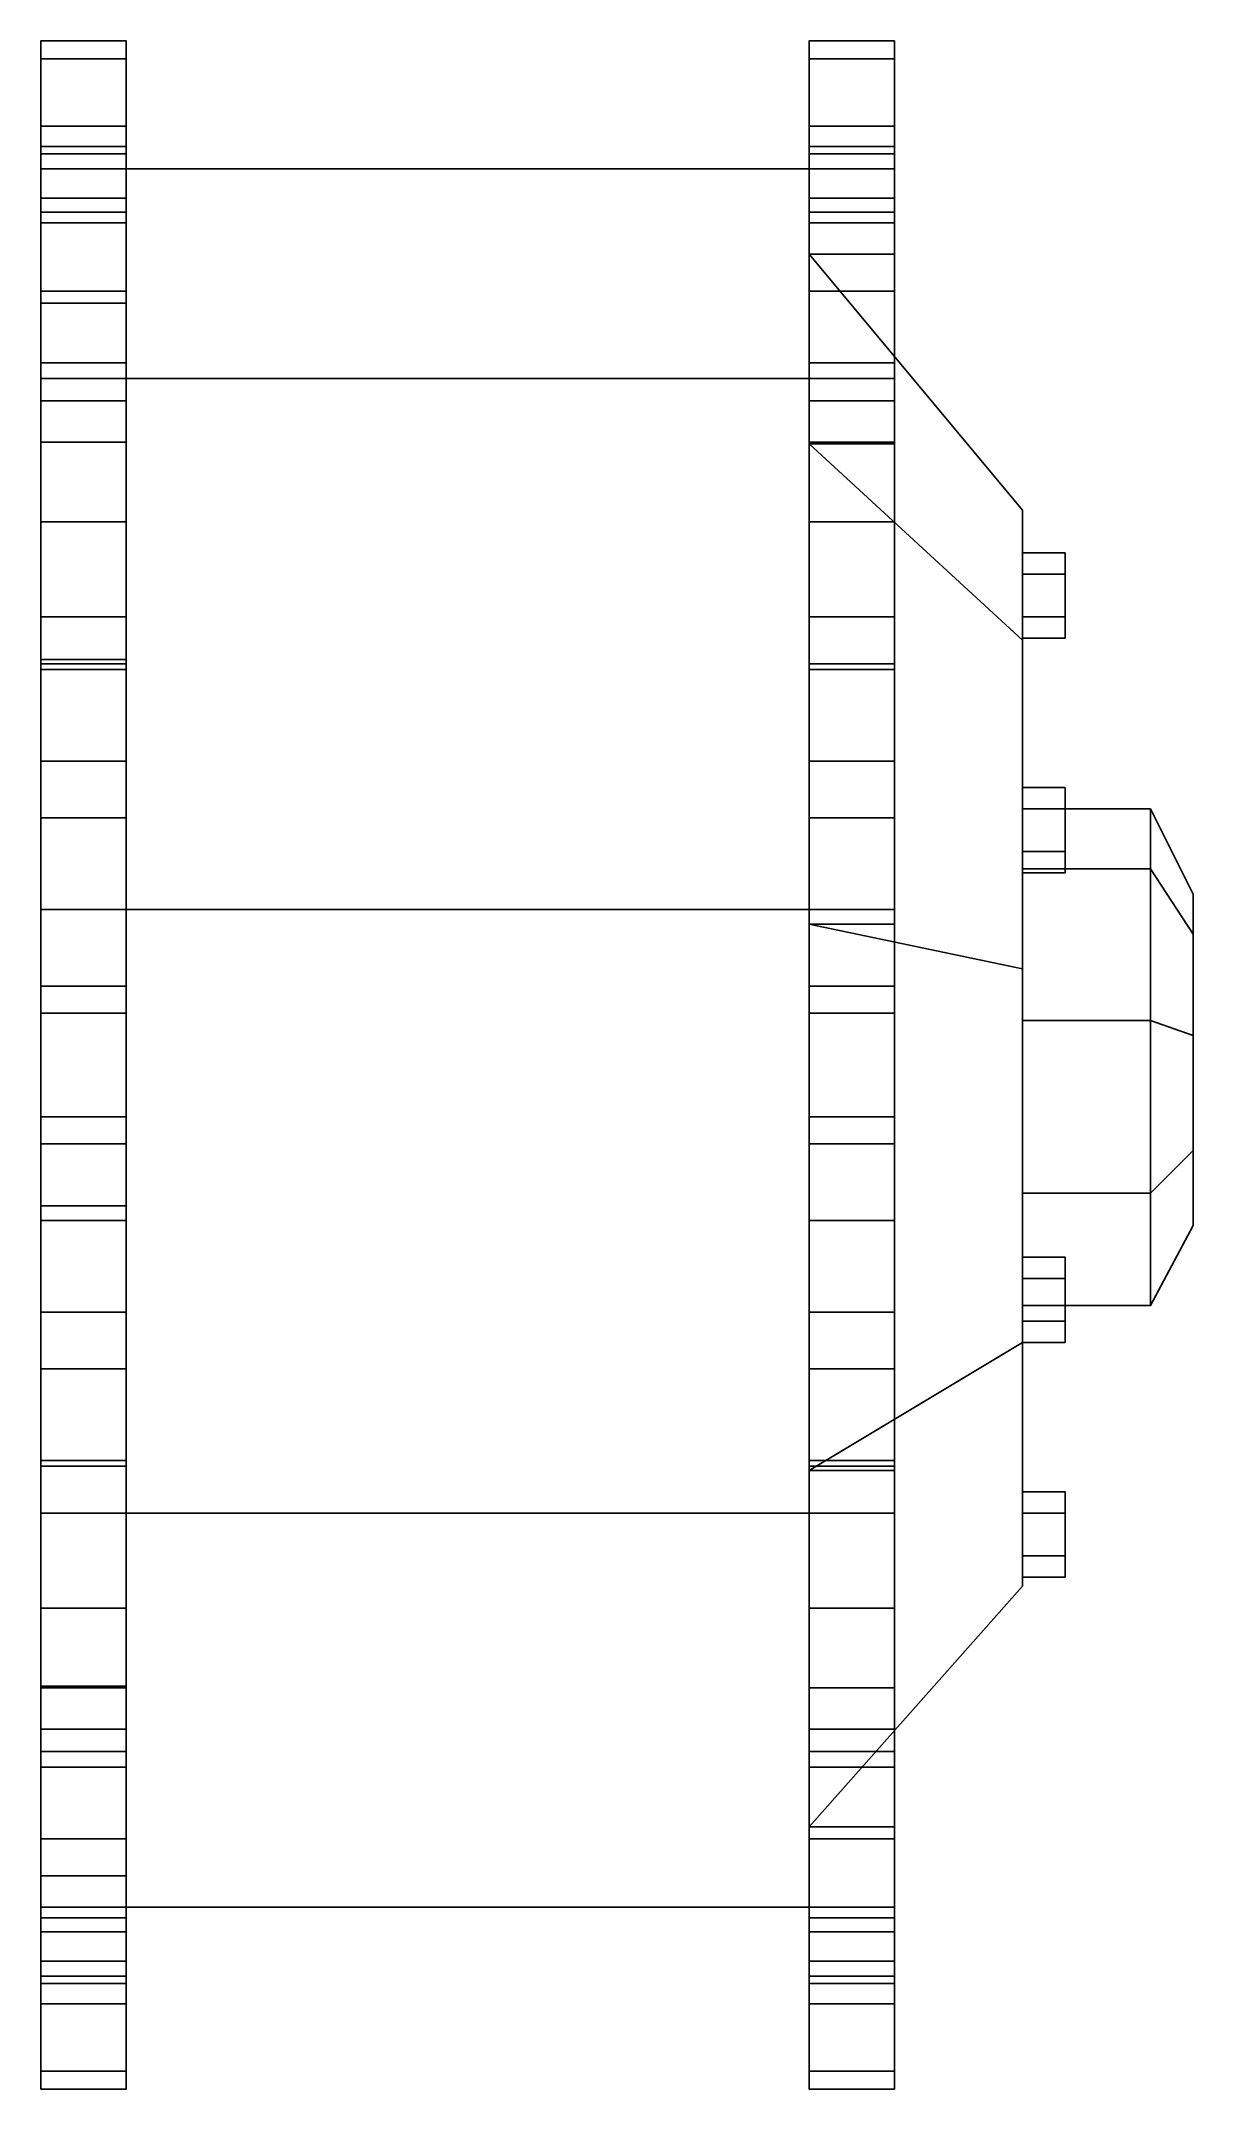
# Model space of a CAD drawing. Extents: x -0.82 to 0.82, y -0.24 to 0.24.
# Drawn here: x 0.55 to 0.82, y -0.24 to 0.24 of the extents above.
import ezdxf

# ---------------------------------------------------------------- set-up
doc = ezdxf.new("R2010")
doc.units = 0
doc.layers.add('WHEELS', color=2, linetype='CONTINUOUS')

msp = doc.modelspace()

# ---------------------------------------------------------------- linework, layer by layer
at = {"layer": 'WHEELS'}
for points in [[(0.57, 0.24, 0.03), (0.57, 0.22, 0.02), (0.55, 0.22, 0.02), (0.55, 0.24, 0.03)], [(0.57, 0.24, 0.03), (0.57, 0.22, 0.02), (0.55, 0.22, 0.02), (0.55, 0.24, 0.03)], [(0.55, 0.24, -0.03), (0.55, 0.23579, -0.05389), (0.55, 0.21357, -0.05645), (0.55, 0.22, -0.02)], [(0.57, 0.22, -0.02), (0.57, 0.24, -0.03), (0.55, 0.24, -0.03), (0.55, 0.22, -0.02)], [(0.57, 0.24, -0.03), (0.57, 0.23579, -0.05389), (0.55, 0.23579, -0.05389), (0.55, 0.24, -0.03)], [(0.57, 0.22, -0.02), (0.57, 0.24, -0.03), (0.55, 0.24, -0.03), (0.55, 0.22, -0.02)], [(0.57, 0.24, -0.03), (0.57, 0.23579, -0.05389), (0.55, 0.23579, -0.05389), (0.55, 0.24, -0.03)], [(0.57, 0.23579, 0.05389), (0.57, 0.24, 0.03), (0.55, 0.24, 0.03), (0.55, 0.23579, 0.05389)], [(0.57, 0.24, 0.03), (0.57, 0.23579, 0.05389), (0.57, 0.21357, 0.05645), (0.57, 0.22, 0.02)], [(0.73, 0.24, -0.03), (0.73, 0.23579, -0.05389), (0.73, 0.21357, -0.05645), (0.73, 0.22, -0.02)], [(0.55, 0.23579, 0.05389), (0.55, 0.24, 0.03), (0.55, 0.22, 0.02), (0.55, 0.21357, 0.05645)], [(0.55, 0.23579, 0.05389), (0.55, 0.24, 0.03), (0.55, 0.22, 0.02), (0.55, 0.21357, 0.05645)], [(0.55, 0.24, -0.03), (0.55, 0.23579, -0.05389), (0.55, 0.21357, -0.05645), (0.55, 0.22, -0.02)], [(0.57, 0.23579, 0.05389), (0.57, 0.24, 0.03), (0.55, 0.24, 0.03), (0.55, 0.23579, 0.05389)], [(0.57, 0.23579, -0.05389), (0.57, 0.21357, -0.05645), (0.55, 0.21357, -0.05645), (0.55, 0.23579, -0.05389)], [(0.57, 0.23579, -0.05389), (0.57, 0.21357, -0.05645), (0.55, 0.21357, -0.05645), (0.55, 0.23579, -0.05389)], [(0.57, 0.21357, 0.05645), (0.57, 0.23579, 0.05389), (0.55, 0.23579, 0.05389), (0.55, 0.21357, 0.05645)], [(0.57, 0.21357, 0.05645), (0.57, 0.23579, 0.05389), (0.55, 0.23579, 0.05389), (0.55, 0.21357, 0.05645)], [(0.57, 0.23579, -0.05389), (0.57, 0.24, -0.03), (0.57, 0.22, -0.02), (0.57, 0.21357, -0.05645)], [(0.73, 0.23579, -0.05389), (0.73, 0.24, -0.03), (0.75, 0.24, -0.03), (0.75, 0.23579, -0.05389)], [(0.73, 0.24, -0.03), (0.73, 0.22, -0.02), (0.75, 0.22, -0.02), (0.75, 0.24, -0.03)], [(0.73, 0.22, 0.02), (0.73, 0.24, 0.03), (0.75, 0.24, 0.03), (0.75, 0.22, 0.02)], [(0.73, 0.24, 0.03), (0.73, 0.23579, 0.05389), (0.75, 0.23579, 0.05389), (0.75, 0.24, 0.03)], [(0.73, 0.24, -0.03), (0.73, 0.22, -0.02), (0.75, 0.22, -0.02), (0.75, 0.24, -0.03)], [(0.73, 0.23579, -0.05389), (0.73, 0.24, -0.03), (0.75, 0.24, -0.03), (0.75, 0.23579, -0.05389)], [(0.73, 0.22, 0.02), (0.73, 0.24, 0.03), (0.75, 0.24, 0.03), (0.75, 0.22, 0.02)], [(0.73, 0.24, 0.03), (0.73, 0.23579, 0.05389), (0.75, 0.23579, 0.05389), (0.75, 0.24, 0.03)], [(0.73, 0.23579, 0.05389), (0.73, 0.24, 0.03), (0.73, 0.22, 0.02), (0.73, 0.21357, 0.05645)], [(0.73, 0.21357, -0.05645), (0.73, 0.23579, -0.05389), (0.75, 0.23579, -0.05389), (0.75, 0.21357, -0.05645)], [(0.73, 0.23579, 0.05389), (0.73, 0.21357, 0.05645), (0.75, 0.21357, 0.05645), (0.75, 0.23579, 0.05389)], [(0.73, 0.21357, -0.05645), (0.73, 0.23579, -0.05389), (0.75, 0.23579, -0.05389), (0.75, 0.21357, -0.05645)], [(0.73, 0.23579, 0.05389), (0.73, 0.21357, 0.05645), (0.75, 0.21357, 0.05645), (0.75, 0.23579, 0.05389)], [(0.75, 0.23579, -0.05389), (0.75, 0.24, -0.03), (0.75, 0.22, -0.02), (0.75, 0.21357, -0.05645)], [(0.75, 0.24, 0.03), (0.75, 0.23579, 0.05389), (0.75, 0.21357, 0.05645), (0.75, 0.22, 0.02)], [(0.75, 0.23579, -0.05389), (0.75, 0.24, -0.03), (0.75, 0.22, -0.02), (0.75, 0.21357, -0.05645)], [(0.75, 0.24, 0.03), (0.75, 0.23579, 0.05389), (0.75, 0.21357, 0.05645), (0.75, 0.22, 0.02)], [(0.55, 0.21357, 0.05645), (0.55, 0.22, 0.02), (0.55, 0.21), (0.55, 0.19734, 0.07182)], [(0.55, 0.21357, 0.05645), (0.55, 0.22, 0.02), (0.55, 0.21), (0.55, 0.19734, 0.07182)], [(0.55, 0.22, -0.02), (0.55, 0.21357, -0.05645), (0.55, 0.19734, -0.07182), (0.55, 0.21)], [(0.55, 0.22, -0.02), (0.55, 0.21357, -0.05645), (0.55, 0.19734, -0.07182), (0.55, 0.21)], [(0.57, 0.22, 0.02), (0.57, 0.21), (0.55, 0.21), (0.55, 0.22, 0.02)], [(0.57, 0.21), (0.57, 0.22, -0.02), (0.55, 0.22, -0.02), (0.55, 0.21)], [(0.57, 0.22, 0.02), (0.57, 0.21), (0.55, 0.21), (0.55, 0.22, 0.02)], [(0.57, 0.21), (0.57, 0.22, -0.02), (0.55, 0.22, -0.02), (0.55, 0.21)], [(0.57, 0.22, 0.02), (0.57, 0.21357, 0.05645), (0.57, 0.19734, 0.07182), (0.57, 0.21)], [(0.57, 0.21357, -0.05645), (0.57, 0.22, -0.02), (0.57, 0.21), (0.57, 0.19734, -0.07182)], [(0.73, 0.22, -0.02), (0.73, 0.21), (0.75, 0.21), (0.75, 0.22, -0.02)], [(0.73, 0.21), (0.73, 0.22, 0.02), (0.75, 0.22, 0.02), (0.75, 0.21)], [(0.73, 0.22, -0.02), (0.73, 0.21), (0.75, 0.21), (0.75, 0.22, -0.02)], [(0.73, 0.21), (0.73, 0.22, 0.02), (0.75, 0.22, 0.02), (0.75, 0.21)], [(0.73, 0.22, -0.02), (0.73, 0.21357, -0.05645), (0.73, 0.19734, -0.07182), (0.73, 0.21)], [(0.73, 0.21357, 0.05645), (0.73, 0.22, 0.02), (0.73, 0.21), (0.73, 0.19734, 0.07182)], [(0.75, 0.21357, -0.05645), (0.75, 0.22, -0.02), (0.75, 0.21), (0.75, 0.19734, -0.07182)], [(0.75, 0.22, 0.02), (0.75, 0.21357, 0.05645), (0.75, 0.19734, 0.07182), (0.75, 0.21)], [(0.75, 0.21357, -0.05645), (0.75, 0.22, -0.02), (0.75, 0.21), (0.75, 0.19734, -0.07182)], [(0.75, 0.22, 0.02), (0.75, 0.21357, 0.05645), (0.75, 0.19734, 0.07182), (0.75, 0.21)], [(0.55, 0.21527, -0.11028), (0.55, 0.20313, -0.13129), (0.55, 0.18139, -0.12609), (0.55, 0.19989, -0.09404)], [(0.55, 0.21527, -0.11028), (0.55, 0.20313, -0.13129), (0.55, 0.18139, -0.12609), (0.55, 0.19989, -0.09404)], [(0.57, 0.19989, -0.09404), (0.57, 0.21527, -0.11028), (0.55, 0.21527, -0.11028), (0.55, 0.19989, -0.09404)], [(0.57, 0.21527, -0.11028), (0.57, 0.20313, -0.13129), (0.55, 0.20313, -0.13129), (0.55, 0.21527, -0.11028)], [(0.57, 0.19989, -0.09404), (0.57, 0.21527, -0.11028), (0.55, 0.21527, -0.11028), (0.55, 0.19989, -0.09404)], [(0.57, 0.21527, -0.11028), (0.57, 0.20313, -0.13129), (0.55, 0.20313, -0.13129), (0.55, 0.21527, -0.11028)], [(0.55, 0.20313, 0.13129), (0.55, 0.21527, 0.11028), (0.55, 0.19989, 0.09404), (0.55, 0.18139, 0.12609)], [(0.55, 0.20313, 0.13129), (0.55, 0.21527, 0.11028), (0.55, 0.19989, 0.09404), (0.55, 0.18139, 0.12609)], [(0.57, 0.20313, 0.13129), (0.57, 0.21527, 0.11028), (0.55, 0.21527, 0.11028), (0.55, 0.20313, 0.13129)], [(0.57, 0.20313, 0.13129), (0.57, 0.21527, 0.11028), (0.55, 0.21527, 0.11028), (0.55, 0.20313, 0.13129)], [(0.57, 0.21527, 0.11028), (0.57, 0.19989, 0.09404), (0.55, 0.19989, 0.09404), (0.55, 0.21527, 0.11028)], [(0.57, 0.21527, 0.11028), (0.57, 0.19989, 0.09404), (0.55, 0.19989, 0.09404), (0.55, 0.21527, 0.11028)], [(0.57, 0.21357, -0.05645), (0.57, 0.19734, -0.07182), (0.55, 0.19734, -0.07182), (0.55, 0.21357, -0.05645)], [(0.57, 0.21357, -0.05645), (0.57, 0.19734, -0.07182), (0.55, 0.19734, -0.07182), (0.55, 0.21357, -0.05645)], [(0.57, 0.19734, 0.07182), (0.57, 0.21357, 0.05645), (0.55, 0.21357, 0.05645), (0.55, 0.19734, 0.07182)], [(0.57, 0.19734, 0.07182), (0.57, 0.21357, 0.05645), (0.55, 0.21357, 0.05645), (0.55, 0.19734, 0.07182)], [(0.57, 0.20313, -0.13129), (0.57, 0.21527, -0.11028), (0.57, 0.19989, -0.09404), (0.57, 0.18139, -0.12609)], [(0.57, 0.21527, 0.11028), (0.57, 0.20313, 0.13129), (0.57, 0.18139, 0.12609), (0.57, 0.19989, 0.09404)], [(0.73, 0.20313, -0.13129), (0.73, 0.21527, -0.11028), (0.75, 0.21527, -0.11028), (0.75, 0.20313, -0.13129)], [(0.73, 0.21527, -0.11028), (0.73, 0.19989, -0.09404), (0.75, 0.19989, -0.09404), (0.75, 0.21527, -0.11028)], [(0.73, 0.21527, -0.11028), (0.73, 0.19989, -0.09404), (0.75, 0.19989, -0.09404), (0.75, 0.21527, -0.11028)], [(0.73, 0.20313, -0.13129), (0.73, 0.21527, -0.11028), (0.75, 0.21527, -0.11028), (0.75, 0.20313, -0.13129)], [(0.73, 0.19989, 0.09404), (0.73, 0.21527, 0.11028), (0.75, 0.21527, 0.11028), (0.75, 0.19989, 0.09404)], [(0.73, 0.21527, 0.11028), (0.73, 0.20313, 0.13129), (0.75, 0.20313, 0.13129), (0.75, 0.21527, 0.11028)], [(0.73, 0.19989, 0.09404), (0.73, 0.21527, 0.11028), (0.75, 0.21527, 0.11028), (0.75, 0.19989, 0.09404)], [(0.73, 0.21527, 0.11028), (0.73, 0.20313, 0.13129), (0.75, 0.20313, 0.13129), (0.75, 0.21527, 0.11028)], [(0.73, 0.20313, 0.13129), (0.73, 0.21527, 0.11028), (0.73, 0.19989, 0.09404), (0.73, 0.18139, 0.12609)], [(0.73, 0.21527, -0.11028), (0.73, 0.20313, -0.13129), (0.73, 0.18139, -0.12609), (0.73, 0.19989, -0.09404)], [(0.73, 0.19734, -0.07182), (0.73, 0.21357, -0.05645), (0.75, 0.21357, -0.05645), (0.75, 0.19734, -0.07182)], [(0.73, 0.21357, 0.05645), (0.73, 0.19734, 0.07182), (0.75, 0.19734, 0.07182), (0.75, 0.21357, 0.05645)], [(0.73, 0.19734, -0.07182), (0.73, 0.21357, -0.05645), (0.75, 0.21357, -0.05645), (0.75, 0.19734, -0.07182)], [(0.73, 0.21357, 0.05645), (0.73, 0.19734, 0.07182), (0.75, 0.19734, 0.07182), (0.75, 0.21357, 0.05645)], [(0.75, 0.20313, -0.13129), (0.75, 0.21527, -0.11028), (0.75, 0.19989, -0.09404), (0.75, 0.18139, -0.12609)], [(0.75, 0.21527, 0.11028), (0.75, 0.20313, 0.13129), (0.75, 0.18139, 0.12609), (0.75, 0.19989, 0.09404)], [(0.75, 0.20313, -0.13129), (0.75, 0.21527, -0.11028), (0.75, 0.19989, -0.09404), (0.75, 0.18139, -0.12609)], [(0.75, 0.21527, 0.11028), (0.75, 0.20313, 0.13129), (0.75, 0.18139, 0.12609), (0.75, 0.19989, 0.09404)], [(0.55, 0.19734, 0.07182), (0.55, 0.21), (0.55, 0.17854, 0.06498)], [(0.55, 0.21), (0.55, 0.19734, -0.07182), (0.55, 0.17854, -0.06498), (0.55, 0.17854, 0.06498)], [(0.57, 0.19734, 0.07182), (0.57, 0.19734, 0.07182), (0.57, 0.16087, 0.13499), (0.57, 0.21)], [(0.57, 0.21), (0.57, 0.16087, 0.13499), (0.73, 0.16087, 0.13499), (0.73, 0.21)], [(0.57, 0.19734, -0.07182), (0.57, 0.19734, -0.07182), (0.57, 0.21), (0.57, 0.16087, -0.13499)], [(0.57, 0.16087, -0.13499), (0.57, 0.21), (0.73, 0.21), (0.73, 0.16087, -0.13499)], [(0.73, 0.19734, -0.07182), (0.73, 0.19734, -0.07182), (0.73, 0.16087, -0.13499), (0.73, 0.21)], [(0.73, 0.19734, 0.07182), (0.73, 0.19734, 0.07182), (0.73, 0.21), (0.73, 0.16087, 0.13499)], [(0.75, 0.19734, -0.07182), (0.75, 0.21), (0.75, 0.19), (0.75, 0.14555, -0.12213)], [(0.75, 0.21), (0.75, 0.19734, 0.07182), (0.75, 0.19)], [(0.57, 0.20313, -0.13129), (0.57, 0.18139, -0.12609), (0.55, 0.18139, -0.12609), (0.55, 0.20313, -0.13129)], [(0.57, 0.20313, -0.13129), (0.57, 0.18139, -0.12609), (0.55, 0.18139, -0.12609), (0.55, 0.20313, -0.13129)], [(0.57, 0.18139, 0.12609), (0.57, 0.20313, 0.13129), (0.55, 0.20313, 0.13129), (0.55, 0.18139, 0.12609)], [(0.57, 0.18139, 0.12609), (0.57, 0.20313, 0.13129), (0.55, 0.20313, 0.13129), (0.55, 0.18139, 0.12609)], [(0.73, 0.18139, -0.12609), (0.73, 0.20313, -0.13129), (0.75, 0.20313, -0.13129), (0.75, 0.18139, -0.12609)], [(0.73, 0.18139, -0.12609), (0.73, 0.20313, -0.13129), (0.75, 0.20313, -0.13129), (0.75, 0.18139, -0.12609)], [(0.73, 0.20313, 0.13129), (0.73, 0.18139, 0.12609), (0.75, 0.18139, 0.12609), (0.75, 0.20313, 0.13129)], [(0.73, 0.20313, 0.13129), (0.73, 0.18139, 0.12609), (0.75, 0.18139, 0.12609), (0.75, 0.20313, 0.13129)], [(0.55, 0.19989, -0.09404), (0.55, 0.18139, -0.12609), (0.55, 0.16087, -0.13499), (0.55, 0.19734, -0.07182)], [(0.55, 0.19989, -0.09404), (0.55, 0.18139, -0.12609), (0.55, 0.16087, -0.13499), (0.55, 0.19734, -0.07182)], [(0.57, 0.19734, -0.07182), (0.57, 0.19989, -0.09404), (0.55, 0.19989, -0.09404), (0.55, 0.19734, -0.07182)], [(0.57, 0.19734, -0.07182), (0.57, 0.19989, -0.09404), (0.55, 0.19989, -0.09404), (0.55, 0.19734, -0.07182)], [(0.55, 0.18139, 0.12609), (0.55, 0.19989, 0.09404), (0.55, 0.19734, 0.07182), (0.55, 0.16087, 0.13499)], [(0.55, 0.18139, 0.12609), (0.55, 0.19989, 0.09404), (0.55, 0.19734, 0.07182), (0.55, 0.16087, 0.13499)], [(0.57, 0.19989, 0.09404), (0.57, 0.19734, 0.07182), (0.55, 0.19734, 0.07182), (0.55, 0.19989, 0.09404)], [(0.57, 0.19989, 0.09404), (0.57, 0.19734, 0.07182), (0.55, 0.19734, 0.07182), (0.55, 0.19989, 0.09404)], [(0.55, 0.19734, -0.07182), (0.55, 0.16087, -0.13499), (0.55, 0.17854, -0.06498)], [(0.55, 0.16087, 0.13499), (0.55, 0.19734, 0.07182), (0.55, 0.17854, 0.06498), (0.55, 0.095, 0.16454)], [(0.57, 0.18139, -0.12609), (0.57, 0.19989, -0.09404), (0.57, 0.19734, -0.07182), (0.57, 0.16087, -0.13499)], [(0.57, 0.19989, 0.09404), (0.57, 0.18139, 0.12609), (0.57, 0.16087, 0.13499), (0.57, 0.19734, 0.07182)], [(0.73, 0.19989, -0.09404), (0.73, 0.19734, -0.07182), (0.75, 0.19734, -0.07182), (0.75, 0.19989, -0.09404)], [(0.73, 0.19989, -0.09404), (0.73, 0.19734, -0.07182), (0.75, 0.19734, -0.07182), (0.75, 0.19989, -0.09404)], [(0.73, 0.19734, 0.07182), (0.73, 0.19989, 0.09404), (0.75, 0.19989, 0.09404), (0.75, 0.19734, 0.07182)], [(0.73, 0.19734, 0.07182), (0.73, 0.19989, 0.09404), (0.75, 0.19989, 0.09404), (0.75, 0.19734, 0.07182)], [(0.73, 0.18139, 0.12609), (0.73, 0.19989, 0.09404), (0.73, 0.19734, 0.07182), (0.73, 0.16087, 0.13499)], [(0.73, 0.19989, -0.09404), (0.73, 0.18139, -0.12609), (0.73, 0.16087, -0.13499), (0.73, 0.19734, -0.07182)], [(0.75, 0.18139, -0.12609), (0.75, 0.19989, -0.09404), (0.75, 0.19734, -0.07182), (0.75, 0.16087, -0.13499)], [(0.75, 0.19989, 0.09404), (0.75, 0.18139, 0.12609), (0.75, 0.16087, 0.13499), (0.75, 0.19734, 0.07182)], [(0.75, 0.18139, -0.12609), (0.75, 0.19989, -0.09404), (0.75, 0.19734, -0.07182), (0.75, 0.16087, -0.13499)], [(0.75, 0.19989, 0.09404), (0.75, 0.18139, 0.12609), (0.75, 0.16087, 0.13499), (0.75, 0.19734, 0.07182)], [(0.75, 0.16087, -0.13499), (0.75, 0.19734, -0.07182), (0.75, 0.14555, -0.12213)], [(0.75, 0.19734, 0.07182), (0.75, 0.16087, 0.13499), (0.75, 0.14555, 0.12213), (0.75, 0.19)], [(0.73, 0.19), (0.73, 0.14555, -0.12213), (0.75, 0.14555, -0.12213), (0.75, 0.19)], [(0.73, 0.14555, 0.12213), (0.73, 0.19), (0.75, 0.19), (0.75, 0.14555, 0.12213)], [(0.73, 0.19), (0.73, 0.14555, 0.12213), (0.78, 0.09959, 0.08356), (0.78, 0.13)], [(0.73, 0.14555, -0.12213), (0.73, 0.19), (0.78, 0.13), (0.78, 0.09959, -0.08356)], [(0.57, 0.18139, -0.12609), (0.57, 0.16087, -0.13499), (0.55, 0.16087, -0.13499), (0.55, 0.18139, -0.12609)], [(0.57, 0.18139, -0.12609), (0.57, 0.16087, -0.13499), (0.55, 0.16087, -0.13499), (0.55, 0.18139, -0.12609)], [(0.57, 0.16087, 0.13499), (0.57, 0.18139, 0.12609), (0.55, 0.18139, 0.12609), (0.55, 0.16087, 0.13499)], [(0.57, 0.16087, 0.13499), (0.57, 0.18139, 0.12609), (0.55, 0.18139, 0.12609), (0.55, 0.16087, 0.13499)], [(0.57, 0.17854, -0.06498), (0.57, 0.17854, 0.06498), (0.55, 0.17854, 0.06498), (0.55, 0.17854, -0.06498)], [(0.55, 0.16087, -0.13499), (0.55, 0.105, -0.18187), (0.55, 0.095, -0.16454), (0.55, 0.17854, -0.06498)], [(0.57, 0.095, -0.16454), (0.57, 0.17854, -0.06498), (0.55, 0.17854, -0.06498), (0.55, 0.095, -0.16454)], [(0.57, 0.17854, 0.06498), (0.57, 0.095, 0.16454), (0.55, 0.095, 0.16454), (0.55, 0.17854, 0.06498)], [(0.57, 0.17854, -0.06498), (0.57, -0.19), (0.57, -0.14555, 0.12213), (0.57, 0.17854, 0.06498)], [(0.57, 0.095, -0.16454), (0.57, -0.14555, -0.12213), (0.57, -0.19), (0.57, 0.17854, -0.06498)], [(0.57, 0.17854, 0.06498), (0.57, -0.14555, 0.12213), (0.57, -0.03299, 0.18711), (0.57, 0.095, 0.16454)], [(0.73, 0.16087, -0.13499), (0.73, 0.18139, -0.12609), (0.75, 0.18139, -0.12609), (0.75, 0.16087, -0.13499)], [(0.73, 0.16087, -0.13499), (0.73, 0.18139, -0.12609), (0.75, 0.18139, -0.12609), (0.75, 0.16087, -0.13499)], [(0.73, 0.18139, 0.12609), (0.73, 0.16087, 0.13499), (0.75, 0.16087, 0.13499), (0.75, 0.18139, 0.12609)], [(0.73, 0.18139, 0.12609), (0.73, 0.16087, 0.13499), (0.75, 0.16087, 0.13499), (0.75, 0.18139, 0.12609)], [(0.55, 0.16457, -0.17725), (0.55, 0.14598, -0.19285), (0.55, 0.12732, -0.18053), (0.55, 0.15567, -0.15673)], [(0.55, 0.16457, -0.17725), (0.55, 0.14598, -0.19285), (0.55, 0.12732, -0.18053), (0.55, 0.15567, -0.15673)], [(0.57, 0.15567, -0.15673), (0.57, 0.16457, -0.17725), (0.55, 0.16457, -0.17725), (0.55, 0.15567, -0.15673)], [(0.57, 0.16457, -0.17725), (0.57, 0.14598, -0.19285), (0.55, 0.14598, -0.19285), (0.55, 0.16457, -0.17725)], [(0.57, 0.15567, -0.15673), (0.57, 0.16457, -0.17725), (0.55, 0.16457, -0.17725), (0.55, 0.15567, -0.15673)], [(0.57, 0.16457, -0.17725), (0.57, 0.14598, -0.19285), (0.55, 0.14598, -0.19285), (0.55, 0.16457, -0.17725)], [(0.55, 0.14598, 0.19285), (0.55, 0.16457, 0.17725), (0.55, 0.15567, 0.15673), (0.55, 0.12732, 0.18053)], [(0.55, 0.14598, 0.19285), (0.55, 0.16457, 0.17725), (0.55, 0.15567, 0.15673), (0.55, 0.12732, 0.18053)], [(0.57, 0.14598, 0.19285), (0.57, 0.16457, 0.17725), (0.55, 0.16457, 0.17725), (0.55, 0.14598, 0.19285)], [(0.57, 0.16457, 0.17725), (0.57, 0.15567, 0.15673), (0.55, 0.15567, 0.15673), (0.55, 0.16457, 0.17725)], [(0.57, 0.16457, 0.17725), (0.57, 0.15567, 0.15673), (0.55, 0.15567, 0.15673), (0.55, 0.16457, 0.17725)], [(0.57, 0.14598, 0.19285), (0.57, 0.16457, 0.17725), (0.55, 0.16457, 0.17725), (0.55, 0.14598, 0.19285)], [(0.57, 0.14598, -0.19285), (0.57, 0.16457, -0.17725), (0.57, 0.15567, -0.15673), (0.57, 0.12732, -0.18053)], [(0.57, 0.16457, 0.17725), (0.57, 0.14598, 0.19285), (0.57, 0.12732, 0.18053), (0.57, 0.15567, 0.15673)], [(0.73, 0.14598, -0.19285), (0.73, 0.16457, -0.17725), (0.75, 0.16457, -0.17725), (0.75, 0.14598, -0.19285)], [(0.73, 0.16457, -0.17725), (0.73, 0.15567, -0.15673), (0.75, 0.15567, -0.15673), (0.75, 0.16457, -0.17725)], [(0.73, 0.16457, -0.17725), (0.73, 0.15567, -0.15673), (0.75, 0.15567, -0.15673), (0.75, 0.16457, -0.17725)], [(0.73, 0.14598, -0.19285), (0.73, 0.16457, -0.17725), (0.75, 0.16457, -0.17725), (0.75, 0.14598, -0.19285)], [(0.73, 0.15567, 0.15673), (0.73, 0.16457, 0.17725), (0.75, 0.16457, 0.17725), (0.75, 0.15567, 0.15673)], [(0.73, 0.16457, 0.17725), (0.73, 0.14598, 0.19285), (0.75, 0.14598, 0.19285), (0.75, 0.16457, 0.17725)], [(0.73, 0.15567, 0.15673), (0.73, 0.16457, 0.17725), (0.75, 0.16457, 0.17725), (0.75, 0.15567, 0.15673)], [(0.73, 0.16457, 0.17725), (0.73, 0.14598, 0.19285), (0.75, 0.14598, 0.19285), (0.75, 0.16457, 0.17725)], [(0.73, 0.16457, -0.17725), (0.73, 0.14598, -0.19285), (0.73, 0.12732, -0.18053), (0.73, 0.15567, -0.15673)], [(0.73, 0.14598, 0.19285), (0.73, 0.16457, 0.17725), (0.73, 0.15567, 0.15673), (0.73, 0.12732, 0.18053)], [(0.75, 0.14598, -0.19285), (0.75, 0.16457, -0.17725), (0.75, 0.15567, -0.15673), (0.75, 0.12732, -0.18053)], [(0.75, 0.16457, 0.17725), (0.75, 0.14598, 0.19285), (0.75, 0.12732, 0.18053), (0.75, 0.15567, 0.15673)], [(0.75, 0.14598, -0.19285), (0.75, 0.16457, -0.17725), (0.75, 0.15567, -0.15673), (0.75, 0.12732, -0.18053)], [(0.75, 0.16457, 0.17725), (0.75, 0.14598, 0.19285), (0.75, 0.12732, 0.18053), (0.75, 0.15567, 0.15673)], [(0.55, 0.15567, -0.15673), (0.55, 0.12732, -0.18053), (0.55, 0.105, -0.18187), (0.55, 0.16087, -0.13499)], [(0.55, 0.15567, -0.15673), (0.55, 0.12732, -0.18053), (0.55, 0.105, -0.18187), (0.55, 0.16087, -0.13499)], [(0.57, 0.16087, -0.13499), (0.57, 0.15567, -0.15673), (0.55, 0.15567, -0.15673), (0.55, 0.16087, -0.13499)], [(0.57, 0.16087, -0.13499), (0.57, 0.15567, -0.15673), (0.55, 0.15567, -0.15673), (0.55, 0.16087, -0.13499)], [(0.55, 0.12732, 0.18053), (0.55, 0.15567, 0.15673), (0.55, 0.16087, 0.13499), (0.55, 0.105, 0.18187)], [(0.55, 0.12732, 0.18053), (0.55, 0.15567, 0.15673), (0.55, 0.16087, 0.13499), (0.55, 0.105, 0.18187)], [(0.55, 0.105, 0.18187), (0.55, 0.16087, 0.13499), (0.55, 0.095, 0.16454)], [(0.57, 0.15567, 0.15673), (0.57, 0.16087, 0.13499), (0.55, 0.16087, 0.13499), (0.55, 0.15567, 0.15673)], [(0.57, 0.15567, 0.15673), (0.57, 0.16087, 0.13499), (0.55, 0.16087, 0.13499), (0.55, 0.15567, 0.15673)], [(0.57, 0.105, -0.18187), (0.57, 0.105, -0.18187), (0.57, 0.16087, -0.13499), (0.57, 0.03647, -0.20681)], [(0.57, 0.03647, -0.20681), (0.57, 0.16087, -0.13499), (0.73, 0.16087, -0.13499), (0.73, 0.03647, -0.20681)], [(0.57, 0.12732, -0.18053), (0.57, 0.15567, -0.15673), (0.57, 0.16087, -0.13499), (0.57, 0.105, -0.18187)], [(0.57, 0.105, 0.18187), (0.57, 0.105, 0.18187), (0.57, 0.03647, 0.20681), (0.57, 0.16087, 0.13499)], [(0.57, 0.16087, 0.13499), (0.57, 0.03647, 0.20681), (0.73, 0.03647, 0.20681), (0.73, 0.16087, 0.13499)], [(0.57, 0.15567, 0.15673), (0.57, 0.12732, 0.18053), (0.57, 0.105, 0.18187), (0.57, 0.16087, 0.13499)], [(0.73, 0.15567, -0.15673), (0.73, 0.16087, -0.13499), (0.75, 0.16087, -0.13499), (0.75, 0.15567, -0.15673)], [(0.73, 0.15567, -0.15673), (0.73, 0.16087, -0.13499), (0.75, 0.16087, -0.13499), (0.75, 0.15567, -0.15673)], [(0.73, 0.16087, 0.13499), (0.73, 0.15567, 0.15673), (0.75, 0.15567, 0.15673), (0.75, 0.16087, 0.13499)], [(0.73, 0.16087, 0.13499), (0.73, 0.15567, 0.15673), (0.75, 0.15567, 0.15673), (0.75, 0.16087, 0.13499)], [(0.73, 0.15567, -0.15673), (0.73, 0.12732, -0.18053), (0.73, 0.105, -0.18187), (0.73, 0.16087, -0.13499)], [(0.73, 0.12732, 0.18053), (0.73, 0.15567, 0.15673), (0.73, 0.16087, 0.13499), (0.73, 0.105, 0.18187)], [(0.73, 0.105, -0.18187), (0.73, 0.105, -0.18187), (0.73, 0.03647, -0.20681), (0.73, 0.16087, -0.13499)], [(0.73, 0.105, 0.18187), (0.73, 0.105, 0.18187), (0.73, 0.16087, 0.13499), (0.73, 0.03647, 0.20681)], [(0.75, 0.105, -0.18187), (0.75, 0.16087, -0.13499), (0.75, 0.14555, -0.12213), (0.75, 0.03299, -0.18711)], [(0.75, 0.12732, -0.18053), (0.75, 0.15567, -0.15673), (0.75, 0.16087, -0.13499), (0.75, 0.105, -0.18187)], [(0.75, 0.15567, 0.15673), (0.75, 0.12732, 0.18053), (0.75, 0.105, 0.18187), (0.75, 0.16087, 0.13499)], [(0.75, 0.16087, 0.13499), (0.75, 0.105, 0.18187), (0.75, 0.14555, 0.12213)], [(0.75, 0.12732, -0.18053), (0.75, 0.15567, -0.15673), (0.75, 0.16087, -0.13499), (0.75, 0.105, -0.18187)], [(0.75, 0.15567, 0.15673), (0.75, 0.12732, 0.18053), (0.75, 0.105, 0.18187), (0.75, 0.16087, 0.13499)], [(0.57, 0.14598, -0.19285), (0.57, 0.12732, -0.18053), (0.55, 0.12732, -0.18053), (0.55, 0.14598, -0.19285)], [(0.57, 0.14598, -0.19285), (0.57, 0.12732, -0.18053), (0.55, 0.12732, -0.18053), (0.55, 0.14598, -0.19285)], [(0.57, 0.12732, 0.18053), (0.57, 0.14598, 0.19285), (0.55, 0.14598, 0.19285), (0.55, 0.12732, 0.18053)], [(0.57, 0.12732, 0.18053), (0.57, 0.14598, 0.19285), (0.55, 0.14598, 0.19285), (0.55, 0.12732, 0.18053)], [(0.73, 0.12732, -0.18053), (0.73, 0.14598, -0.19285), (0.75, 0.14598, -0.19285), (0.75, 0.12732, -0.18053)], [(0.73, 0.12732, -0.18053), (0.73, 0.14598, -0.19285), (0.75, 0.14598, -0.19285), (0.75, 0.12732, -0.18053)], [(0.73, 0.14598, 0.19285), (0.73, 0.12732, 0.18053), (0.75, 0.12732, 0.18053), (0.75, 0.14598, 0.19285)], [(0.73, 0.14598, 0.19285), (0.73, 0.12732, 0.18053), (0.75, 0.12732, 0.18053), (0.75, 0.14598, 0.19285)], [(0.73, 0.14555, -0.12213), (0.73, 0.03299, -0.18711), (0.75, 0.03299, -0.18711), (0.75, 0.14555, -0.12213)], [(0.73, 0.03299, 0.18711), (0.73, 0.14555, 0.12213), (0.75, 0.14555, 0.12213), (0.75, 0.03299, 0.18711)], [(0.73, 0.14555, 0.12213), (0.73, 0.03299, 0.18711), (0.78, 0.02257, 0.12803), (0.78, 0.09959, 0.08356)], [(0.73, 0.03299, -0.18711), (0.73, 0.14555, -0.12213), (0.78, 0.09959, -0.08356), (0.78, 0.02257, -0.12803)], [(0.75, 0.105, 0.18187), (0.75, 0.03647, 0.20681), (0.75, 0.03299, 0.18711), (0.75, 0.14555, 0.12213)], [(0.78, 0.13), (0.78, 0.09959, 0.08356), (0.78, 0.115, 0.00866), (0.78, 0.12)], [(0.78, 0.09959, -0.08356), (0.78, 0.13), (0.78, 0.12), (0.78, 0.115, -0.00866)], [(0.57, 0.12732, -0.18053), (0.57, 0.105, -0.18187), (0.55, 0.105, -0.18187), (0.55, 0.12732, -0.18053)], [(0.57, 0.12732, -0.18053), (0.57, 0.105, -0.18187), (0.55, 0.105, -0.18187), (0.55, 0.12732, -0.18053)], [(0.57, 0.105, 0.18187), (0.57, 0.12732, 0.18053), (0.55, 0.12732, 0.18053), (0.55, 0.105, 0.18187)], [(0.57, 0.105, 0.18187), (0.57, 0.12732, 0.18053), (0.55, 0.12732, 0.18053), (0.55, 0.105, 0.18187)], [(0.73, 0.105, -0.18187), (0.73, 0.12732, -0.18053), (0.75, 0.12732, -0.18053), (0.75, 0.105, -0.18187)], [(0.73, 0.105, -0.18187), (0.73, 0.12732, -0.18053), (0.75, 0.12732, -0.18053), (0.75, 0.105, -0.18187)], [(0.73, 0.12732, 0.18053), (0.73, 0.105, 0.18187), (0.75, 0.105, 0.18187), (0.75, 0.12732, 0.18053)], [(0.73, 0.12732, 0.18053), (0.73, 0.105, 0.18187), (0.75, 0.105, 0.18187), (0.75, 0.12732, 0.18053)], [(0.78, 0.12), (0.78, 0.115, 0.00866), (0.79, 0.115, 0.00866), (0.79, 0.12)], [(0.78, 0.115, -0.00866), (0.78, 0.12), (0.79, 0.12), (0.79, 0.115, -0.00866)], [(0.79, 0.105, -0.00866), (0.79, 0.115, -0.00866), (0.79, 0.12), (0.79, 0.1)], [(0.79, 0.1), (0.79, 0.12), (0.79, 0.115, 0.00866), (0.79, 0.105, 0.00866)], [(0.78, 0.115, 0.00866), (0.78, 0.105, 0.00866), (0.79, 0.105, 0.00866), (0.79, 0.115, 0.00866)], [(0.78, 0.105, -0.00866), (0.78, 0.115, -0.00866), (0.79, 0.115, -0.00866), (0.79, 0.105, -0.00866)], [(0.78, 0.09959, 0.08356), (0.78, 0.065, 0.09526), (0.78, 0.105, 0.00866), (0.78, 0.115, 0.00866)], [(0.78, 0.09959, -0.08356), (0.78, 0.115, -0.00866), (0.78, 0.105, -0.00866), (0.78, 0.065, -0.09526)], [(0.55, 0.09268, -0.20053), (0.55, 0.0579, -0.21318), (0.55, 0.03647, -0.20681), (0.55, 0.105, -0.18187)], [(0.55, 0.09268, -0.20053), (0.55, 0.0579, -0.21318), (0.55, 0.03647, -0.20681), (0.55, 0.105, -0.18187)], [(0.55, 0.105, -0.18187), (0.55, 0.03647, -0.20681), (0.55, 0.095, -0.16454)], [(0.57, 0.105, -0.18187), (0.57, 0.09268, -0.20053), (0.55, 0.09268, -0.20053), (0.55, 0.105, -0.18187)], [(0.57, 0.105, -0.18187), (0.57, 0.09268, -0.20053), (0.55, 0.09268, -0.20053), (0.55, 0.105, -0.18187)], [(0.55, 0.0579, 0.21318), (0.55, 0.09268, 0.20053), (0.55, 0.105, 0.18187), (0.55, 0.03647, 0.20681)], [(0.55, 0.0579, 0.21318), (0.55, 0.09268, 0.20053), (0.55, 0.105, 0.18187), (0.55, 0.03647, 0.20681)], [(0.55, 0.03647, 0.20681), (0.55, 0.105, 0.18187), (0.55, 0.095, 0.16454), (0.55, -0.03299, 0.18711)], [(0.57, 0.09268, 0.20053), (0.57, 0.105, 0.18187), (0.55, 0.105, 0.18187), (0.55, 0.09268, 0.20053)], [(0.57, 0.09268, 0.20053), (0.57, 0.105, 0.18187), (0.55, 0.105, 0.18187), (0.55, 0.09268, 0.20053)], [(0.57, 0.0579, -0.21318), (0.57, 0.09268, -0.20053), (0.57, 0.105, -0.18187), (0.57, 0.03647, -0.20681)], [(0.57, 0.09268, 0.20053), (0.57, 0.0579, 0.21318), (0.57, 0.03647, 0.20681), (0.57, 0.105, 0.18187)], [(0.73, 0.09268, -0.20053), (0.73, 0.105, -0.18187), (0.75, 0.105, -0.18187), (0.75, 0.09268, -0.20053)], [(0.73, 0.09268, -0.20053), (0.73, 0.105, -0.18187), (0.75, 0.105, -0.18187), (0.75, 0.09268, -0.20053)], [(0.73, 0.105, 0.18187), (0.73, 0.09268, 0.20053), (0.75, 0.09268, 0.20053), (0.75, 0.105, 0.18187)], [(0.73, 0.105, 0.18187), (0.73, 0.09268, 0.20053), (0.75, 0.09268, 0.20053), (0.75, 0.105, 0.18187)], [(0.73, 0.09268, -0.20053), (0.73, 0.0579, -0.21318), (0.73, 0.03647, -0.20681), (0.73, 0.105, -0.18187)], [(0.73, 0.0579, 0.21318), (0.73, 0.09268, 0.20053), (0.73, 0.105, 0.18187), (0.73, 0.03647, 0.20681)], [(0.75, 0.0579, -0.21318), (0.75, 0.09268, -0.20053), (0.75, 0.105, -0.18187), (0.75, 0.03647, -0.20681)], [(0.75, 0.03647, -0.20681), (0.75, 0.105, -0.18187), (0.75, 0.03299, -0.18711)], [(0.75, 0.09268, 0.20053), (0.75, 0.0579, 0.21318), (0.75, 0.03647, 0.20681), (0.75, 0.105, 0.18187)], [(0.75, 0.0579, -0.21318), (0.75, 0.09268, -0.20053), (0.75, 0.105, -0.18187), (0.75, 0.03647, -0.20681)], [(0.75, 0.09268, 0.20053), (0.75, 0.0579, 0.21318), (0.75, 0.03647, 0.20681), (0.75, 0.105, 0.18187)], [(0.78, 0.105, 0.00866), (0.78, 0.1), (0.79, 0.1), (0.79, 0.105, 0.00866)], [(0.78, 0.1), (0.78, 0.105, -0.00866), (0.79, 0.105, -0.00866), (0.79, 0.1)], [(0.78, 0.065, 0.09526), (0.78, 0.06, 0.0866), (0.78, 0.1), (0.78, 0.105, 0.00866)], [(0.78, 0.105, -0.00866), (0.78, 0.1), (0.78, 0.06, -0.0866), (0.78, 0.065, -0.09526)], [(0.78, 0.06, 0.0866), (0.78, 0.04596, 0.03857), (0.78, 0.06), (0.78, 0.1)], [(0.78, 0.1), (0.78, 0.06), (0.78, 0.04596, -0.03857)], [(0.78, 0.1), (0.78, 0.04596, -0.03857), (0.78, 0.05, -0.0866), (0.78, 0.06, -0.0866)], [(0.78, 0.02257, 0.12803), (0.78, 0.02257, 0.12803), (0.78, 0.06, 0.10392), (0.78, 0.09959, 0.08356)], [(0.78, 0.09959, 0.08356), (0.78, 0.09959, 0.08356), (0.78, 0.06, 0.10392), (0.78, 0.065, 0.09526)], [(0.78, 0.09959, -0.08356), (0.78, 0.09959, -0.08356), (0.78, 0.06, -0.10392), (0.78, 0.02257, -0.12803)], [(0.78, 0.09959, -0.08356), (0.78, 0.09959, -0.08356), (0.78, 0.065, -0.09526), (0.78, 0.06, -0.10392)], [(0.55, 0.03647, -0.20681), (0.55, -0.03647, -0.20681), (0.55, -0.03299, -0.18711), (0.55, 0.095, -0.16454)], [(0.57, -0.03299, -0.18711), (0.57, 0.095, -0.16454), (0.55, 0.095, -0.16454), (0.55, -0.03299, -0.18711)], [(0.57, 0.095, 0.16454), (0.57, -0.03299, 0.18711), (0.55, -0.03299, 0.18711), (0.55, 0.095, 0.16454)], [(0.55, 0.09402, -0.22285), (0.55, 0.07122, -0.23114), (0.55, 0.0579, -0.21318), (0.55, 0.09268, -0.20053)], [(0.55, 0.09402, -0.22285), (0.55, 0.07122, -0.23114), (0.55, 0.0579, -0.21318), (0.55, 0.09268, -0.20053)], [(0.57, 0.09268, -0.20053), (0.57, 0.09402, -0.22285), (0.55, 0.09402, -0.22285), (0.55, 0.09268, -0.20053)], [(0.57, 0.09402, -0.22285), (0.57, 0.07122, -0.23114), (0.55, 0.07122, -0.23114), (0.55, 0.09402, -0.22285)], [(0.57, 0.09268, -0.20053), (0.57, 0.09402, -0.22285), (0.55, 0.09402, -0.22285), (0.55, 0.09268, -0.20053)], [(0.57, 0.09402, -0.22285), (0.57, 0.07122, -0.23114), (0.55, 0.07122, -0.23114), (0.55, 0.09402, -0.22285)], [(0.55, 0.07122, 0.23114), (0.55, 0.09402, 0.22285), (0.55, 0.09268, 0.20053), (0.55, 0.0579, 0.21318)], [(0.55, 0.07122, 0.23114), (0.55, 0.09402, 0.22285), (0.55, 0.09268, 0.20053), (0.55, 0.0579, 0.21318)], [(0.57, 0.09402, 0.22285), (0.57, 0.09268, 0.20053), (0.55, 0.09268, 0.20053), (0.55, 0.09402, 0.22285)], [(0.57, 0.07122, 0.23114), (0.57, 0.09402, 0.22285), (0.55, 0.09402, 0.22285), (0.55, 0.07122, 0.23114)], [(0.57, 0.09402, 0.22285), (0.57, 0.09268, 0.20053), (0.55, 0.09268, 0.20053), (0.55, 0.09402, 0.22285)], [(0.57, 0.07122, 0.23114), (0.57, 0.09402, 0.22285), (0.55, 0.09402, 0.22285), (0.55, 0.07122, 0.23114)], [(0.57, -0.03299, -0.18711), (0.57, -0.03299, -0.18711), (0.57, -0.14555, -0.12213), (0.57, 0.095, -0.16454)], [(0.57, 0.07122, -0.23114), (0.57, 0.09402, -0.22285), (0.57, 0.09268, -0.20053), (0.57, 0.0579, -0.21318)], [(0.57, 0.09402, 0.22285), (0.57, 0.07122, 0.23114), (0.57, 0.0579, 0.21318), (0.57, 0.09268, 0.20053)], [(0.73, 0.07122, -0.23114), (0.73, 0.09402, -0.22285), (0.75, 0.09402, -0.22285), (0.75, 0.07122, -0.23114)], [(0.73, 0.09402, -0.22285), (0.73, 0.09268, -0.20053), (0.75, 0.09268, -0.20053), (0.75, 0.09402, -0.22285)], [(0.73, 0.09402, -0.22285), (0.73, 0.09268, -0.20053), (0.75, 0.09268, -0.20053), (0.75, 0.09402, -0.22285)], [(0.73, 0.07122, -0.23114), (0.73, 0.09402, -0.22285), (0.75, 0.09402, -0.22285), (0.75, 0.07122, -0.23114)], [(0.73, 0.09268, 0.20053), (0.73, 0.09402, 0.22285), (0.75, 0.09402, 0.22285), (0.75, 0.09268, 0.20053)], [(0.73, 0.09402, 0.22285), (0.73, 0.07122, 0.23114), (0.75, 0.07122, 0.23114), (0.75, 0.09402, 0.22285)], [(0.73, 0.09268, 0.20053), (0.73, 0.09402, 0.22285), (0.75, 0.09402, 0.22285), (0.75, 0.09268, 0.20053)], [(0.73, 0.09402, 0.22285), (0.73, 0.07122, 0.23114), (0.75, 0.07122, 0.23114), (0.75, 0.09402, 0.22285)], [(0.73, 0.09402, -0.22285), (0.73, 0.07122, -0.23114), (0.73, 0.0579, -0.21318), (0.73, 0.09268, -0.20053)], [(0.73, 0.07122, 0.23114), (0.73, 0.09402, 0.22285), (0.73, 0.09268, 0.20053), (0.73, 0.0579, 0.21318)], [(0.75, 0.07122, -0.23114), (0.75, 0.09402, -0.22285), (0.75, 0.09268, -0.20053), (0.75, 0.0579, -0.21318)], [(0.75, 0.09402, 0.22285), (0.75, 0.07122, 0.23114), (0.75, 0.0579, 0.21318), (0.75, 0.09268, 0.20053)], [(0.75, 0.07122, -0.23114), (0.75, 0.09402, -0.22285), (0.75, 0.09268, -0.20053), (0.75, 0.0579, -0.21318)], [(0.75, 0.09402, 0.22285), (0.75, 0.07122, 0.23114), (0.75, 0.0579, 0.21318), (0.75, 0.09268, 0.20053)], [(0.57, 0.07122, -0.23114), (0.57, 0.0579, -0.21318), (0.55, 0.0579, -0.21318), (0.55, 0.07122, -0.23114)], [(0.57, 0.07122, -0.23114), (0.57, 0.0579, -0.21318), (0.55, 0.0579, -0.21318), (0.55, 0.07122, -0.23114)], [(0.57, 0.0579, 0.21318), (0.57, 0.07122, 0.23114), (0.55, 0.07122, 0.23114), (0.55, 0.0579, 0.21318)], [(0.57, 0.0579, 0.21318), (0.57, 0.07122, 0.23114), (0.55, 0.07122, 0.23114), (0.55, 0.0579, 0.21318)], [(0.73, 0.0579, -0.21318), (0.73, 0.07122, -0.23114), (0.75, 0.07122, -0.23114), (0.75, 0.0579, -0.21318)], [(0.73, 0.0579, -0.21318), (0.73, 0.07122, -0.23114), (0.75, 0.07122, -0.23114), (0.75, 0.0579, -0.21318)], [(0.73, 0.07122, 0.23114), (0.73, 0.0579, 0.21318), (0.75, 0.0579, 0.21318), (0.75, 0.07122, 0.23114)], [(0.73, 0.07122, 0.23114), (0.73, 0.0579, 0.21318), (0.75, 0.0579, 0.21318), (0.75, 0.07122, 0.23114)], [(0.78, 0.065, 0.09526), (0.78, 0.06, 0.10392), (0.79, 0.06, 0.10392), (0.79, 0.065, 0.09526)], [(0.78, 0.06, 0.0866), (0.78, 0.065, 0.09526), (0.79, 0.065, 0.09526), (0.79, 0.06, 0.0866)], [(0.78, 0.065, -0.09526), (0.78, 0.06, -0.0866), (0.79, 0.06, -0.0866), (0.79, 0.065, -0.09526)], [(0.78, 0.06, -0.10392), (0.78, 0.065, -0.09526), (0.79, 0.065, -0.09526), (0.79, 0.06, -0.10392)], [(0.79, 0.06, 0.0866), (0.79, 0.065, 0.09526), (0.79, 0.06, 0.10392), (0.79, 0.05, 0.0866)], [(0.79, 0.05, -0.0866), (0.79, 0.06, -0.10392), (0.79, 0.065, -0.09526), (0.79, 0.06, -0.0866)], [(0.57, 0.0579, -0.21318), (0.57, 0.03647, -0.20681), (0.55, 0.03647, -0.20681), (0.55, 0.0579, -0.21318)], [(0.57, 0.0579, -0.21318), (0.57, 0.03647, -0.20681), (0.55, 0.03647, -0.20681), (0.55, 0.0579, -0.21318)], [(0.57, 0.03647, 0.20681), (0.57, 0.0579, 0.21318), (0.55, 0.0579, 0.21318), (0.55, 0.03647, 0.20681)], [(0.57, 0.03647, 0.20681), (0.57, 0.0579, 0.21318), (0.55, 0.0579, 0.21318), (0.55, 0.03647, 0.20681)], [(0.73, 0.03647, -0.20681), (0.73, 0.0579, -0.21318), (0.75, 0.0579, -0.21318), (0.75, 0.03647, -0.20681)], [(0.73, 0.03647, -0.20681), (0.73, 0.0579, -0.21318), (0.75, 0.0579, -0.21318), (0.75, 0.03647, -0.20681)], [(0.73, 0.0579, 0.21318), (0.73, 0.03647, 0.20681), (0.75, 0.03647, 0.20681), (0.75, 0.0579, 0.21318)], [(0.73, 0.0579, 0.21318), (0.73, 0.03647, 0.20681), (0.75, 0.03647, 0.20681), (0.75, 0.0579, 0.21318)], [(0.78, 0.05, 0.0866), (0.78, 0.06, 0.0866), (0.79, 0.06, 0.0866), (0.79, 0.05, 0.0866)], [(0.78, 0.06, 0.10392), (0.78, 0.05, 0.10392), (0.79, 0.05, 0.10392), (0.79, 0.06, 0.10392)], [(0.78, 0.05, -0.10392), (0.78, 0.06, -0.10392), (0.79, 0.06, -0.10392), (0.79, 0.05, -0.10392)], [(0.78, 0.06, -0.0866), (0.78, 0.05, -0.0866), (0.79, 0.05, -0.0866), (0.79, 0.06, -0.0866)], [(0.78, 0.06), (0.78, 0.04596, 0.03857), (0.81, 0.04596, 0.03857), (0.81, 0.06)], [(0.78, 0.04596, -0.03857), (0.78, 0.06), (0.81, 0.06), (0.81, 0.04596, -0.03857)], [(0.78, 0.02257, 0.12803), (0.78, 0.02257, 0.12803), (0.78, 0.05, 0.10392), (0.78, 0.06, 0.10392)], [(0.78, 0.01042, 0.05909), (0.78, 0.04596, 0.03857), (0.78, 0.06, 0.0866), (0.78, 0.05, 0.0866)], [(0.78, 0.02257, -0.12803), (0.78, 0.02257, -0.12803), (0.78, 0.06, -0.10392), (0.78, 0.05, -0.10392)], [(0.79, 0.05, 0.0866), (0.79, 0.06, 0.10392), (0.79, 0.05, 0.10392), (0.79, 0.045, 0.09526)], [(0.79, 0.045, -0.09526), (0.79, 0.05, -0.10392), (0.79, 0.06, -0.10392), (0.79, 0.05, -0.0866)], [(0.81, 0.06), (0.81, 0.04596, 0.03857), (0.82, 0.03064, 0.02571), (0.82, 0.04)], [(0.81, 0.04596, -0.03857), (0.81, 0.06), (0.82, 0.04), (0.82, 0.03064, -0.02571)], [(0.78, 0.045, 0.09526), (0.78, 0.05, 0.0866), (0.79, 0.05, 0.0866), (0.79, 0.045, 0.09526)], [(0.78, 0.05, 0.10392), (0.78, 0.045, 0.09526), (0.79, 0.045, 0.09526), (0.79, 0.05, 0.10392)], [(0.78, 0.045, -0.09526), (0.78, 0.05, -0.10392), (0.79, 0.05, -0.10392), (0.79, 0.045, -0.09526)], [(0.78, 0.05, -0.0866), (0.78, 0.045, -0.09526), (0.79, 0.045, -0.09526), (0.79, 0.05, -0.0866)], [(0.78, 0.02257, 0.12803), (0.78, -0.05, 0.10392), (0.78, -0.045, 0.09526), (0.78, 0.05, 0.10392)], [(0.78, -0.045, 0.09526), (0.78, -0.05, 0.0866), (0.78, 0.045, 0.09526), (0.78, 0.05, 0.10392)], [(0.78, -0.05, 0.0866), (0.78, 0.01042, 0.05909), (0.78, 0.05, 0.0866), (0.78, 0.045, 0.09526)], [(0.78, 0.04596, -0.03857), (0.78, 0.01042, -0.05909), (0.78, 0.045, -0.09526), (0.78, 0.05, -0.0866)], [(0.78, 0.05, -0.10392), (0.78, 0.045, -0.09526), (0.78, -0.05, -0.0866), (0.78, -0.045, -0.09526)], [(0.78, 0.02257, -0.12803), (0.78, 0.05, -0.10392), (0.78, -0.045, -0.09526), (0.78, -0.05, -0.10392)], [(0.78, 0.04596, 0.03857), (0.78, 0.01042, 0.05909), (0.81, 0.01042, 0.05909), (0.81, 0.04596, 0.03857)], [(0.78, 0.01042, -0.05909), (0.78, 0.04596, -0.03857), (0.81, 0.04596, -0.03857), (0.81, 0.01042, -0.05909)], [(0.78, 0.045, -0.09526), (0.78, 0.01042, -0.05909), (0.78, -0.03, -0.05196), (0.78, -0.05, -0.0866)], [(0.81, 0.04596, 0.03857), (0.81, 0.01042, 0.05909), (0.82, 0.00695, 0.03939), (0.82, 0.03064, 0.02571)], [(0.81, 0.01042, -0.05909), (0.81, 0.04596, -0.03857), (0.82, 0.03064, -0.02571), (0.82, 0.00695, -0.03939)], [(0.82, 0.03064, 0.02571), (0.82, -0.02, -0.03464), (0.82, 0.00695, -0.03939), (0.82, 0.04)], [(0.82, 0.04), (0.82, 0.00695, -0.03939), (0.82, 0.03064, -0.02571)], [(0.55, 0.01851, -0.22013), (0.55, -0.01851, -0.22013), (0.55, -0.03647, -0.20681), (0.55, 0.03647, -0.20681)], [(0.55, 0.01851, -0.22013), (0.55, -0.01851, -0.22013), (0.55, -0.03647, -0.20681), (0.55, 0.03647, -0.20681)], [(0.57, 0.03647, -0.20681), (0.57, 0.01851, -0.22013), (0.55, 0.01851, -0.22013), (0.55, 0.03647, -0.20681)], [(0.57, 0.03647, -0.20681), (0.57, 0.01851, -0.22013), (0.55, 0.01851, -0.22013), (0.55, 0.03647, -0.20681)], [(0.55, -0.01851, 0.22013), (0.55, 0.01851, 0.22013), (0.55, 0.03647, 0.20681), (0.55, -0.03647, 0.20681)], [(0.55, -0.01851, 0.22013), (0.55, 0.01851, 0.22013), (0.55, 0.03647, 0.20681), (0.55, -0.03647, 0.20681)], [(0.55, -0.03647, 0.20681), (0.55, 0.03647, 0.20681), (0.55, -0.03299, 0.18711)], [(0.57, 0.01851, 0.22013), (0.57, 0.03647, 0.20681), (0.55, 0.03647, 0.20681), (0.55, 0.01851, 0.22013)], [(0.57, 0.01851, 0.22013), (0.57, 0.03647, 0.20681), (0.55, 0.03647, 0.20681), (0.55, 0.01851, 0.22013)], [(0.57, -0.03647, -0.20681), (0.57, -0.03647, -0.20681), (0.57, 0.03647, -0.20681), (0.57, -0.105, -0.18187)], [(0.57, -0.105, -0.18187), (0.57, 0.03647, -0.20681), (0.73, 0.03647, -0.20681), (0.73, -0.105, -0.18187)], [(0.57, -0.01851, -0.22013), (0.57, 0.01851, -0.22013), (0.57, 0.03647, -0.20681), (0.57, -0.03647, -0.20681)], [(0.57, -0.03647, 0.20681), (0.57, -0.03647, 0.20681), (0.57, -0.105, 0.18187), (0.57, 0.03647, 0.20681)], [(0.57, 0.03647, 0.20681), (0.57, -0.105, 0.18187), (0.73, -0.105, 0.18187), (0.73, 0.03647, 0.20681)], [(0.57, 0.01851, 0.22013), (0.57, -0.01851, 0.22013), (0.57, -0.03647, 0.20681), (0.57, 0.03647, 0.20681)], [(0.73, 0.03647, 0.20681), (0.73, 0.01851, 0.22013), (0.75, 0.01851, 0.22013), (0.75, 0.03647, 0.20681)], [(0.73, 0.01851, -0.22013), (0.73, 0.03647, -0.20681), (0.75, 0.03647, -0.20681), (0.75, 0.01851, -0.22013)], [(0.73, 0.01851, -0.22013), (0.73, 0.03647, -0.20681), (0.75, 0.03647, -0.20681), (0.75, 0.01851, -0.22013)], [(0.73, 0.03647, 0.20681), (0.73, 0.01851, 0.22013), (0.75, 0.01851, 0.22013), (0.75, 0.03647, 0.20681)], [(0.73, 0.01851, -0.22013), (0.73, -0.01851, -0.22013), (0.73, -0.03647, -0.20681), (0.73, 0.03647, -0.20681)], [(0.73, -0.01851, 0.22013), (0.73, 0.01851, 0.22013), (0.73, 0.03647, 0.20681), (0.73, -0.03647, 0.20681)], [(0.73, -0.03647, 0.20681), (0.73, -0.03647, 0.20681), (0.73, 0.03647, 0.20681), (0.73, -0.105, 0.18187)], [(0.73, -0.03647, -0.20681), (0.73, -0.03647, -0.20681), (0.73, -0.105, -0.18187), (0.73, 0.03647, -0.20681)], [(0.75, 0.01851, 0.22013), (0.75, -0.01851, 0.22013), (0.75, -0.03647, 0.20681), (0.75, 0.03647, 0.20681)], [(0.75, 0.03647, 0.20681), (0.75, -0.03647, 0.20681), (0.75, 0.03299, 0.18711)], [(0.75, -0.03647, -0.20681), (0.75, 0.03647, -0.20681), (0.75, 0.03299, -0.18711), (0.75, -0.095, -0.16454)], [(0.75, -0.01851, -0.22013), (0.75, 0.01851, -0.22013), (0.75, 0.03647, -0.20681), (0.75, -0.03647, -0.20681)], [(0.75, 0.01851, 0.22013), (0.75, -0.01851, 0.22013), (0.75, -0.03647, 0.20681), (0.75, 0.03647, 0.20681)], [(0.75, -0.01851, -0.22013), (0.75, 0.01851, -0.22013), (0.75, 0.03647, -0.20681), (0.75, -0.03647, -0.20681)], [(0.73, 0.03299, -0.18711), (0.73, -0.095, -0.16454), (0.75, -0.095, -0.16454), (0.75, 0.03299, -0.18711)], [(0.73, -0.095, 0.16454), (0.73, 0.03299, 0.18711), (0.75, 0.03299, 0.18711), (0.75, -0.095, 0.16454)], [(0.73, 0.03299, 0.18711), (0.73, -0.095, 0.16454), (0.78, -0.065, 0.11258), (0.78, 0.02257, 0.12803)], [(0.73, -0.095, -0.16454), (0.73, 0.03299, -0.18711), (0.78, 0.02257, -0.12803), (0.78, -0.065, -0.11258)], [(0.75, -0.03647, 0.20681), (0.75, -0.105, 0.18187), (0.75, -0.095, 0.16454), (0.75, 0.03299, 0.18711)], [(0.82, 0.00695, 0.03939), (0.82, -0.03759, -0.01368), (0.82, -0.02, -0.03464), (0.82, 0.03064, 0.02571)], [(0.78, 0.02257, 0.12803), (0.78, -0.065, 0.11258), (0.78, -0.06, 0.10392), (0.78, -0.05, 0.10392)], [(0.78, -0.065, -0.11258), (0.78, 0.02257, -0.12803), (0.78, -0.05, -0.10392), (0.78, -0.06, -0.10392)], [(0.55, 0.01213, -0.24156), (0.55, -0.01213, -0.24156), (0.55, -0.01851, -0.22013), (0.55, 0.01851, -0.22013)], [(0.55, 0.01213, -0.24156), (0.55, -0.01213, -0.24156), (0.55, -0.01851, -0.22013), (0.55, 0.01851, -0.22013)], [(0.57, 0.01851, -0.22013), (0.57, 0.01213, -0.24156), (0.55, 0.01213, -0.24156), (0.55, 0.01851, -0.22013)], [(0.57, 0.01851, -0.22013), (0.57, 0.01213, -0.24156), (0.55, 0.01213, -0.24156), (0.55, 0.01851, -0.22013)], [(0.55, -0.01213, 0.24156), (0.55, 0.01213, 0.24156), (0.55, 0.01851, 0.22013), (0.55, -0.01851, 0.22013)], [(0.55, -0.01213, 0.24156), (0.55, 0.01213, 0.24156), (0.55, 0.01851, 0.22013), (0.55, -0.01851, 0.22013)], [(0.57, 0.01213, 0.24156), (0.57, 0.01851, 0.22013), (0.55, 0.01851, 0.22013), (0.55, 0.01213, 0.24156)], [(0.57, 0.01213, 0.24156), (0.57, 0.01851, 0.22013), (0.55, 0.01851, 0.22013), (0.55, 0.01213, 0.24156)], [(0.57, -0.01213, -0.24156), (0.57, 0.01213, -0.24156), (0.57, 0.01851, -0.22013), (0.57, -0.01851, -0.22013)], [(0.57, 0.01213, 0.24156), (0.57, -0.01213, 0.24156), (0.57, -0.01851, 0.22013), (0.57, 0.01851, 0.22013)], [(0.73, 0.01851, 0.22013), (0.73, 0.01213, 0.24156), (0.75, 0.01213, 0.24156), (0.75, 0.01851, 0.22013)], [(0.73, 0.01213, -0.24156), (0.73, 0.01851, -0.22013), (0.75, 0.01851, -0.22013), (0.75, 0.01213, -0.24156)], [(0.73, 0.01213, -0.24156), (0.73, 0.01851, -0.22013), (0.75, 0.01851, -0.22013), (0.75, 0.01213, -0.24156)], [(0.73, 0.01851, 0.22013), (0.73, 0.01213, 0.24156), (0.75, 0.01213, 0.24156), (0.75, 0.01851, 0.22013)], [(0.73, 0.01213, -0.24156), (0.73, -0.01213, -0.24156), (0.73, -0.01851, -0.22013), (0.73, 0.01851, -0.22013)], [(0.73, -0.01213, 0.24156), (0.73, 0.01213, 0.24156), (0.73, 0.01851, 0.22013), (0.73, -0.01851, 0.22013)], [(0.75, 0.01213, 0.24156), (0.75, -0.01213, 0.24156), (0.75, -0.01851, 0.22013), (0.75, 0.01851, 0.22013)], [(0.75, -0.01213, -0.24156), (0.75, 0.01213, -0.24156), (0.75, 0.01851, -0.22013), (0.75, -0.01851, -0.22013)], [(0.75, 0.01213, 0.24156), (0.75, -0.01213, 0.24156), (0.75, -0.01851, 0.22013), (0.75, 0.01851, 0.22013)], [(0.75, -0.01213, -0.24156), (0.75, 0.01213, -0.24156), (0.75, 0.01851, -0.22013), (0.75, -0.01851, -0.22013)], [(0.57, 0.01213, -0.24156), (0.57, -0.01213, -0.24156), (0.55, -0.01213, -0.24156), (0.55, 0.01213, -0.24156)], [(0.57, 0.01213, -0.24156), (0.57, -0.01213, -0.24156), (0.55, -0.01213, -0.24156), (0.55, 0.01213, -0.24156)], [(0.57, -0.01213, 0.24156), (0.57, 0.01213, 0.24156), (0.55, 0.01213, 0.24156), (0.55, -0.01213, 0.24156)], [(0.57, -0.01213, 0.24156), (0.57, 0.01213, 0.24156), (0.55, 0.01213, 0.24156), (0.55, -0.01213, 0.24156)], [(0.73, 0.01213, 0.24156), (0.73, -0.01213, 0.24156), (0.75, -0.01213, 0.24156), (0.75, 0.01213, 0.24156)], [(0.73, -0.01213, -0.24156), (0.73, 0.01213, -0.24156), (0.75, 0.01213, -0.24156), (0.75, -0.01213, -0.24156)], [(0.73, -0.01213, -0.24156), (0.73, 0.01213, -0.24156), (0.75, 0.01213, -0.24156), (0.75, -0.01213, -0.24156)], [(0.73, 0.01213, 0.24156), (0.73, -0.01213, 0.24156), (0.75, -0.01213, 0.24156), (0.75, 0.01213, 0.24156)], [(0.78, 0.01042, 0.05909), (0.78, -0.03, 0.05196), (0.81, -0.03, 0.05196), (0.81, 0.01042, 0.05909)], [(0.78, -0.03, -0.05196), (0.78, 0.01042, -0.05909), (0.81, 0.01042, -0.05909), (0.81, -0.03, -0.05196)], [(0.78, -0.05, 0.0866), (0.78, -0.03, 0.05196), (0.78, 0.01042, 0.05909)], [(0.81, 0.01042, 0.05909), (0.81, -0.03, 0.05196), (0.82, -0.02, 0.03464), (0.82, 0.00695, 0.03939)], [(0.81, -0.03, -0.05196), (0.81, 0.01042, -0.05909), (0.82, 0.00695, -0.03939), (0.82, -0.02, -0.03464)], [(0.82, -0.02, 0.03464), (0.82, -0.03759, 0.01368), (0.82, -0.03759, -0.01368), (0.82, 0.00695, 0.03939)], [(0.57, -0.01213, -0.24156), (0.57, -0.01851, -0.22013), (0.55, -0.01851, -0.22013), (0.55, -0.01213, -0.24156)], [(0.57, -0.01213, -0.24156), (0.57, -0.01851, -0.22013), (0.55, -0.01851, -0.22013), (0.55, -0.01213, -0.24156)], [(0.57, -0.01851, 0.22013), (0.57, -0.01213, 0.24156), (0.55, -0.01213, 0.24156), (0.55, -0.01851, 0.22013)], [(0.57, -0.01851, 0.22013), (0.57, -0.01213, 0.24156), (0.55, -0.01213, 0.24156), (0.55, -0.01851, 0.22013)], [(0.73, -0.01213, 0.24156), (0.73, -0.01851, 0.22013), (0.75, -0.01851, 0.22013), (0.75, -0.01213, 0.24156)], [(0.73, -0.01851, -0.22013), (0.73, -0.01213, -0.24156), (0.75, -0.01213, -0.24156), (0.75, -0.01851, -0.22013)], [(0.73, -0.01851, -0.22013), (0.73, -0.01213, -0.24156), (0.75, -0.01213, -0.24156), (0.75, -0.01851, -0.22013)], [(0.73, -0.01213, 0.24156), (0.73, -0.01851, 0.22013), (0.75, -0.01851, 0.22013), (0.75, -0.01213, 0.24156)], [(0.57, -0.01851, -0.22013), (0.57, -0.03647, -0.20681), (0.55, -0.03647, -0.20681), (0.55, -0.01851, -0.22013)], [(0.57, -0.01851, -0.22013), (0.57, -0.03647, -0.20681), (0.55, -0.03647, -0.20681), (0.55, -0.01851, -0.22013)], [(0.57, -0.03647, 0.20681), (0.57, -0.01851, 0.22013), (0.55, -0.01851, 0.22013), (0.55, -0.03647, 0.20681)], [(0.57, -0.03647, 0.20681), (0.57, -0.01851, 0.22013), (0.55, -0.01851, 0.22013), (0.55, -0.03647, 0.20681)], [(0.73, -0.01851, 0.22013), (0.73, -0.03647, 0.20681), (0.75, -0.03647, 0.20681), (0.75, -0.01851, 0.22013)], [(0.73, -0.03647, -0.20681), (0.73, -0.01851, -0.22013), (0.75, -0.01851, -0.22013), (0.75, -0.03647, -0.20681)], [(0.73, -0.03647, -0.20681), (0.73, -0.01851, -0.22013), (0.75, -0.01851, -0.22013), (0.75, -0.03647, -0.20681)], [(0.73, -0.01851, 0.22013), (0.73, -0.03647, 0.20681), (0.75, -0.03647, 0.20681), (0.75, -0.01851, 0.22013)], [(0.81, -0.03, 0.05196), (0.81, -0.05638, 0.02052), (0.82, -0.03759, 0.01368), (0.82, -0.02, 0.03464)], [(0.81, -0.05638, -0.02052), (0.81, -0.03, -0.05196), (0.82, -0.02, -0.03464), (0.82, -0.03759, -0.01368)], [(0.55, -0.03647, -0.20681), (0.55, -0.105, -0.18187), (0.55, -0.03299, -0.18711)], [(0.55, -0.105, -0.18187), (0.55, -0.16087, -0.13499), (0.55, -0.14555, -0.12213), (0.55, -0.03299, -0.18711)], [(0.57, -0.14555, -0.12213), (0.57, -0.03299, -0.18711), (0.55, -0.03299, -0.18711), (0.55, -0.14555, -0.12213)], [(0.55, -0.105, 0.18187), (0.55, -0.03647, 0.20681), (0.55, -0.03299, 0.18711), (0.55, -0.14555, 0.12213)], [(0.57, -0.03299, 0.18711), (0.57, -0.14555, 0.12213), (0.55, -0.14555, 0.12213), (0.55, -0.03299, 0.18711)], [(0.78, -0.03, 0.05196), (0.78, -0.05638, 0.02052), (0.81, -0.05638, 0.02052), (0.81, -0.03, 0.05196)], [(0.78, -0.05638, -0.02052), (0.78, -0.03, -0.05196), (0.81, -0.03, -0.05196), (0.81, -0.05638, -0.02052)], [(0.78, -0.05, -0.0866), (0.78, -0.03, -0.05196), (0.78, -0.05638, -0.02052)], [(0.78, -0.105, 0.00866), (0.78, -0.05638, 0.02052), (0.78, -0.03, 0.05196), (0.78, -0.05, 0.0866)], [(0.55, -0.0579, -0.21318), (0.55, -0.09268, -0.20053), (0.55, -0.105, -0.18187), (0.55, -0.03647, -0.20681)], [(0.55, -0.0579, -0.21318), (0.55, -0.09268, -0.20053), (0.55, -0.105, -0.18187), (0.55, -0.03647, -0.20681)], [(0.57, -0.03647, -0.20681), (0.57, -0.0579, -0.21318), (0.55, -0.0579, -0.21318), (0.55, -0.03647, -0.20681)], [(0.57, -0.03647, -0.20681), (0.57, -0.0579, -0.21318), (0.55, -0.0579, -0.21318), (0.55, -0.03647, -0.20681)], [(0.55, -0.09268, 0.20053), (0.55, -0.0579, 0.21318), (0.55, -0.03647, 0.20681), (0.55, -0.105, 0.18187)], [(0.55, -0.09268, 0.20053), (0.55, -0.0579, 0.21318), (0.55, -0.03647, 0.20681), (0.55, -0.105, 0.18187)], [(0.57, -0.0579, 0.21318), (0.57, -0.03647, 0.20681), (0.55, -0.03647, 0.20681), (0.55, -0.0579, 0.21318)], [(0.57, -0.0579, 0.21318), (0.57, -0.03647, 0.20681), (0.55, -0.03647, 0.20681), (0.55, -0.0579, 0.21318)], [(0.57, -0.09268, -0.20053), (0.57, -0.0579, -0.21318), (0.57, -0.03647, -0.20681), (0.57, -0.105, -0.18187)], [(0.57, -0.0579, 0.21318), (0.57, -0.09268, 0.20053), (0.57, -0.105, 0.18187), (0.57, -0.03647, 0.20681)], [(0.73, -0.03647, 0.20681), (0.73, -0.0579, 0.21318), (0.75, -0.0579, 0.21318), (0.75, -0.03647, 0.20681)], [(0.73, -0.03647, 0.20681), (0.73, -0.0579, 0.21318), (0.75, -0.0579, 0.21318), (0.75, -0.03647, 0.20681)], [(0.73, -0.0579, -0.21318), (0.73, -0.03647, -0.20681), (0.75, -0.03647, -0.20681), (0.75, -0.0579, -0.21318)], [(0.73, -0.0579, -0.21318), (0.73, -0.03647, -0.20681), (0.75, -0.03647, -0.20681), (0.75, -0.0579, -0.21318)], [(0.73, -0.0579, -0.21318), (0.73, -0.09268, -0.20053), (0.73, -0.105, -0.18187), (0.73, -0.03647, -0.20681)], [(0.73, -0.09268, 0.20053), (0.73, -0.0579, 0.21318), (0.73, -0.03647, 0.20681), (0.73, -0.105, 0.18187)], [(0.75, -0.0579, 0.21318), (0.75, -0.09268, 0.20053), (0.75, -0.105, 0.18187), (0.75, -0.03647, 0.20681)], [(0.75, -0.09268, -0.20053), (0.75, -0.0579, -0.21318), (0.75, -0.03647, -0.20681), (0.75, -0.105, -0.18187)], [(0.75, -0.105, -0.18187), (0.75, -0.03647, -0.20681), (0.75, -0.095, -0.16454)], [(0.75, -0.0579, 0.21318), (0.75, -0.09268, 0.20053), (0.75, -0.105, 0.18187), (0.75, -0.03647, 0.20681)], [(0.75, -0.09268, -0.20053), (0.75, -0.0579, -0.21318), (0.75, -0.03647, -0.20681), (0.75, -0.105, -0.18187)], [(0.81, -0.05638, 0.02052), (0.81, -0.05638, -0.02052), (0.82, -0.03759, -0.01368), (0.82, -0.03759, 0.01368)], [(0.78, -0.045, 0.09526), (0.78, -0.05, 0.10392), (0.79, -0.05, 0.10392), (0.79, -0.045, 0.09526)], [(0.78, -0.05, 0.0866), (0.78, -0.045, 0.09526), (0.79, -0.045, 0.09526), (0.79, -0.05, 0.0866)], [(0.78, -0.045, -0.09526), (0.78, -0.05, -0.0866), (0.79, -0.05, -0.0866), (0.79, -0.045, -0.09526)], [(0.78, -0.05, -0.10392), (0.78, -0.045, -0.09526), (0.79, -0.045, -0.09526), (0.79, -0.05, -0.10392)], [(0.79, -0.045, 0.09526), (0.79, -0.05, 0.10392), (0.79, -0.06, 0.10392), (0.79, -0.05, 0.0866)], [(0.79, -0.05, -0.0866), (0.79, -0.06, -0.10392), (0.79, -0.05, -0.10392), (0.79, -0.045, -0.09526)], [(0.78, -0.05, 0.10392), (0.78, -0.06, 0.10392), (0.79, -0.06, 0.10392), (0.79, -0.05, 0.10392)], [(0.78, -0.06, 0.0866), (0.78, -0.05, 0.0866), (0.79, -0.05, 0.0866), (0.79, -0.06, 0.0866)], [(0.78, -0.05, -0.0866), (0.78, -0.06, -0.0866), (0.79, -0.06, -0.0866), (0.79, -0.05, -0.0866)], [(0.78, -0.06, -0.10392), (0.78, -0.05, -0.10392), (0.79, -0.05, -0.10392), (0.79, -0.06, -0.10392)], [(0.78, -0.05, -0.0866), (0.78, -0.05638, -0.02052), (0.78, -0.1), (0.78, -0.105, -0.00866)], [(0.78, -0.06, -0.0866), (0.78, -0.05, -0.0866), (0.78, -0.105, -0.00866), (0.78, -0.115, -0.00866)], [(0.78, -0.115, 0.00866), (0.78, -0.105, 0.00866), (0.78, -0.05, 0.0866), (0.78, -0.06, 0.0866)], [(0.79, -0.05, 0.0866), (0.79, -0.06, 0.10392), (0.79, -0.065, 0.09526), (0.79, -0.06, 0.0866)], [(0.79, -0.06, -0.0866), (0.79, -0.065, -0.09526), (0.79, -0.06, -0.10392), (0.79, -0.05, -0.0866)], [(0.78, -0.05638, 0.02052), (0.78, -0.05638, -0.02052), (0.81, -0.05638, -0.02052), (0.81, -0.05638, 0.02052)], [(0.78, -0.05638, -0.02052), (0.78, -0.05638, 0.02052), (0.78, -0.105, 0.00866), (0.78, -0.1)], [(0.55, -0.07122, -0.23114), (0.55, -0.09402, -0.22285), (0.55, -0.09268, -0.20053), (0.55, -0.0579, -0.21318)], [(0.55, -0.07122, -0.23114), (0.55, -0.09402, -0.22285), (0.55, -0.09268, -0.20053), (0.55, -0.0579, -0.21318)], [(0.57, -0.0579, -0.21318), (0.57, -0.07122, -0.23114), (0.55, -0.07122, -0.23114), (0.55, -0.0579, -0.21318)], [(0.57, -0.0579, -0.21318), (0.57, -0.07122, -0.23114), (0.55, -0.07122, -0.23114), (0.55, -0.0579, -0.21318)], [(0.55, -0.09402, 0.22285), (0.55, -0.07122, 0.23114), (0.55, -0.0579, 0.21318), (0.55, -0.09268, 0.20053)], [(0.55, -0.09402, 0.22285), (0.55, -0.07122, 0.23114), (0.55, -0.0579, 0.21318), (0.55, -0.09268, 0.20053)], [(0.57, -0.07122, 0.23114), (0.57, -0.0579, 0.21318), (0.55, -0.0579, 0.21318), (0.55, -0.07122, 0.23114)], [(0.57, -0.07122, 0.23114), (0.57, -0.0579, 0.21318), (0.55, -0.0579, 0.21318), (0.55, -0.07122, 0.23114)], [(0.57, -0.09402, -0.22285), (0.57, -0.07122, -0.23114), (0.57, -0.0579, -0.21318), (0.57, -0.09268, -0.20053)], [(0.57, -0.07122, 0.23114), (0.57, -0.09402, 0.22285), (0.57, -0.09268, 0.20053), (0.57, -0.0579, 0.21318)], [(0.73, -0.0579, 0.21318), (0.73, -0.07122, 0.23114), (0.75, -0.07122, 0.23114), (0.75, -0.0579, 0.21318)], [(0.73, -0.0579, 0.21318), (0.73, -0.07122, 0.23114), (0.75, -0.07122, 0.23114), (0.75, -0.0579, 0.21318)], [(0.73, -0.07122, -0.23114), (0.73, -0.0579, -0.21318), (0.75, -0.0579, -0.21318), (0.75, -0.07122, -0.23114)], [(0.73, -0.07122, -0.23114), (0.73, -0.0579, -0.21318), (0.75, -0.0579, -0.21318), (0.75, -0.07122, -0.23114)], [(0.73, -0.07122, -0.23114), (0.73, -0.09402, -0.22285), (0.73, -0.09268, -0.20053), (0.73, -0.0579, -0.21318)], [(0.73, -0.09402, 0.22285), (0.73, -0.07122, 0.23114), (0.73, -0.0579, 0.21318), (0.73, -0.09268, 0.20053)], [(0.75, -0.07122, 0.23114), (0.75, -0.09402, 0.22285), (0.75, -0.09268, 0.20053), (0.75, -0.0579, 0.21318)], [(0.75, -0.09402, -0.22285), (0.75, -0.07122, -0.23114), (0.75, -0.0579, -0.21318), (0.75, -0.09268, -0.20053)], [(0.75, -0.07122, 0.23114), (0.75, -0.09402, 0.22285), (0.75, -0.09268, 0.20053), (0.75, -0.0579, 0.21318)], [(0.75, -0.09402, -0.22285), (0.75, -0.07122, -0.23114), (0.75, -0.0579, -0.21318), (0.75, -0.09268, -0.20053)], [(0.78, -0.065, 0.09526), (0.78, -0.06, 0.0866), (0.79, -0.06, 0.0866), (0.79, -0.065, 0.09526)], [(0.78, -0.06, 0.10392), (0.78, -0.065, 0.09526), (0.79, -0.065, 0.09526), (0.79, -0.06, 0.10392)], [(0.78, -0.065, -0.09526), (0.78, -0.06, -0.10392), (0.79, -0.06, -0.10392), (0.79, -0.065, -0.09526)], [(0.78, -0.06, -0.0866), (0.78, -0.065, -0.09526), (0.79, -0.065, -0.09526), (0.79, -0.06, -0.0866)], [(0.78, -0.12216, -0.04446), (0.78, -0.065, -0.09526), (0.78, -0.06, -0.0866), (0.78, -0.115, -0.00866)], [(0.78, -0.12216, -0.04446), (0.78, -0.065, -0.11258), (0.78, -0.06, -0.10392), (0.78, -0.065, -0.09526)], [(0.78, -0.12216, 0.04446), (0.78, -0.115, 0.00866), (0.78, -0.06, 0.0866), (0.78, -0.065, 0.09526)], [(0.78, -0.065, 0.11258), (0.78, -0.12216, 0.04446), (0.78, -0.065, 0.09526), (0.78, -0.06, 0.10392)], [(0.73, -0.095, 0.16454), (0.73, -0.17854, 0.06498), (0.78, -0.12216, 0.04446), (0.78, -0.065, 0.11258)], [(0.73, -0.17854, -0.06498), (0.73, -0.095, -0.16454), (0.78, -0.065, -0.11258), (0.78, -0.12216, -0.04446)], [(0.57, -0.07122, -0.23114), (0.57, -0.09402, -0.22285), (0.55, -0.09402, -0.22285), (0.55, -0.07122, -0.23114)], [(0.57, -0.07122, -0.23114), (0.57, -0.09402, -0.22285), (0.55, -0.09402, -0.22285), (0.55, -0.07122, -0.23114)], [(0.57, -0.09402, 0.22285), (0.57, -0.07122, 0.23114), (0.55, -0.07122, 0.23114), (0.55, -0.09402, 0.22285)], [(0.57, -0.09402, 0.22285), (0.57, -0.07122, 0.23114), (0.55, -0.07122, 0.23114), (0.55, -0.09402, 0.22285)], [(0.73, -0.07122, 0.23114), (0.73, -0.09402, 0.22285), (0.75, -0.09402, 0.22285), (0.75, -0.07122, 0.23114)], [(0.73, -0.07122, 0.23114), (0.73, -0.09402, 0.22285), (0.75, -0.09402, 0.22285), (0.75, -0.07122, 0.23114)], [(0.73, -0.09402, -0.22285), (0.73, -0.07122, -0.23114), (0.75, -0.07122, -0.23114), (0.75, -0.09402, -0.22285)], [(0.73, -0.09402, -0.22285), (0.73, -0.07122, -0.23114), (0.75, -0.07122, -0.23114), (0.75, -0.09402, -0.22285)], [(0.57, -0.09402, -0.22285), (0.57, -0.09268, -0.20053), (0.55, -0.09268, -0.20053), (0.55, -0.09402, -0.22285)], [(0.57, -0.09268, -0.20053), (0.57, -0.105, -0.18187), (0.55, -0.105, -0.18187), (0.55, -0.09268, -0.20053)], [(0.57, -0.09402, -0.22285), (0.57, -0.09268, -0.20053), (0.55, -0.09268, -0.20053), (0.55, -0.09402, -0.22285)], [(0.57, -0.09268, -0.20053), (0.57, -0.105, -0.18187), (0.55, -0.105, -0.18187), (0.55, -0.09268, -0.20053)], [(0.57, -0.105, 0.18187), (0.57, -0.09268, 0.20053), (0.55, -0.09268, 0.20053), (0.55, -0.105, 0.18187)], [(0.57, -0.09268, 0.20053), (0.57, -0.09402, 0.22285), (0.55, -0.09402, 0.22285), (0.55, -0.09268, 0.20053)], [(0.57, -0.105, 0.18187), (0.57, -0.09268, 0.20053), (0.55, -0.09268, 0.20053), (0.55, -0.105, 0.18187)], [(0.57, -0.09268, 0.20053), (0.57, -0.09402, 0.22285), (0.55, -0.09402, 0.22285), (0.55, -0.09268, 0.20053)], [(0.73, -0.09268, 0.20053), (0.73, -0.105, 0.18187), (0.75, -0.105, 0.18187), (0.75, -0.09268, 0.20053)], [(0.73, -0.09402, 0.22285), (0.73, -0.09268, 0.20053), (0.75, -0.09268, 0.20053), (0.75, -0.09402, 0.22285)], [(0.73, -0.09402, 0.22285), (0.73, -0.09268, 0.20053), (0.75, -0.09268, 0.20053), (0.75, -0.09402, 0.22285)], [(0.73, -0.09268, 0.20053), (0.73, -0.105, 0.18187), (0.75, -0.105, 0.18187), (0.75, -0.09268, 0.20053)], [(0.73, -0.105, -0.18187), (0.73, -0.09268, -0.20053), (0.75, -0.09268, -0.20053), (0.75, -0.105, -0.18187)], [(0.73, -0.09268, -0.20053), (0.73, -0.09402, -0.22285), (0.75, -0.09402, -0.22285), (0.75, -0.09268, -0.20053)], [(0.73, -0.105, -0.18187), (0.73, -0.09268, -0.20053), (0.75, -0.09268, -0.20053), (0.75, -0.105, -0.18187)], [(0.73, -0.09268, -0.20053), (0.73, -0.09402, -0.22285), (0.75, -0.09402, -0.22285), (0.75, -0.09268, -0.20053)], [(0.73, -0.095, -0.16454), (0.73, -0.17854, -0.06498), (0.75, -0.17854, -0.06498), (0.75, -0.095, -0.16454)], [(0.73, -0.17854, 0.06498), (0.73, -0.095, 0.16454), (0.75, -0.095, 0.16454), (0.75, -0.17854, 0.06498)], [(0.75, -0.105, 0.18187), (0.75, -0.16087, 0.13499), (0.75, -0.095, 0.16454)], [(0.75, -0.16087, 0.13499), (0.75, -0.19734, 0.07182), (0.75, -0.17854, 0.06498), (0.75, -0.095, 0.16454)], [(0.75, -0.16087, -0.13499), (0.75, -0.105, -0.18187), (0.75, -0.095, -0.16454), (0.75, -0.17854, -0.06498)], [(0.78, -0.1), (0.78, -0.105, 0.00866), (0.79, -0.105, 0.00866), (0.79, -0.1)], [(0.78, -0.105, -0.00866), (0.78, -0.1), (0.79, -0.1), (0.79, -0.105, -0.00866)], [(0.79, -0.1), (0.79, -0.12), (0.79, -0.115, -0.00866), (0.79, -0.105, -0.00866)], [(0.79, -0.105, 0.00866), (0.79, -0.115, 0.00866), (0.79, -0.12), (0.79, -0.1)], [(0.55, -0.12732, -0.18053), (0.55, -0.15567, -0.15673), (0.55, -0.16087, -0.13499), (0.55, -0.105, -0.18187)], [(0.55, -0.12732, -0.18053), (0.55, -0.15567, -0.15673), (0.55, -0.16087, -0.13499), (0.55, -0.105, -0.18187)], [(0.57, -0.105, -0.18187), (0.57, -0.12732, -0.18053), (0.55, -0.12732, -0.18053), (0.55, -0.105, -0.18187)], [(0.57, -0.105, -0.18187), (0.57, -0.12732, -0.18053), (0.55, -0.12732, -0.18053), (0.55, -0.105, -0.18187)], [(0.55, -0.15567, 0.15673), (0.55, -0.12732, 0.18053), (0.55, -0.105, 0.18187), (0.55, -0.16087, 0.13499)], [(0.55, -0.15567, 0.15673), (0.55, -0.12732, 0.18053), (0.55, -0.105, 0.18187), (0.55, -0.16087, 0.13499)], [(0.55, -0.16087, 0.13499), (0.55, -0.105, 0.18187), (0.55, -0.14555, 0.12213)], [(0.57, -0.12732, 0.18053), (0.57, -0.105, 0.18187), (0.55, -0.105, 0.18187), (0.55, -0.12732, 0.18053)], [(0.57, -0.12732, 0.18053), (0.57, -0.105, 0.18187), (0.55, -0.105, 0.18187), (0.55, -0.12732, 0.18053)], [(0.57, -0.16087, -0.13499), (0.57, -0.16087, -0.13499), (0.57, -0.105, -0.18187), (0.57, -0.19734, -0.07182)], [(0.57, -0.19734, -0.07182), (0.57, -0.105, -0.18187), (0.73, -0.105, -0.18187), (0.73, -0.19734, -0.07182)], [(0.57, -0.15567, -0.15673), (0.57, -0.12732, -0.18053), (0.57, -0.105, -0.18187), (0.57, -0.16087, -0.13499)], [(0.57, -0.16087, 0.13499), (0.57, -0.16087, 0.13499), (0.57, -0.19734, 0.07182), (0.57, -0.105, 0.18187)], [(0.57, -0.105, 0.18187), (0.57, -0.19734, 0.07182), (0.73, -0.19734, 0.07182), (0.73, -0.105, 0.18187)], [(0.57, -0.12732, 0.18053), (0.57, -0.15567, 0.15673), (0.57, -0.16087, 0.13499), (0.57, -0.105, 0.18187)], [(0.73, -0.105, 0.18187), (0.73, -0.12732, 0.18053), (0.75, -0.12732, 0.18053), (0.75, -0.105, 0.18187)], [(0.73, -0.105, 0.18187), (0.73, -0.12732, 0.18053), (0.75, -0.12732, 0.18053), (0.75, -0.105, 0.18187)], [(0.73, -0.12732, -0.18053), (0.73, -0.105, -0.18187), (0.75, -0.105, -0.18187), (0.75, -0.12732, -0.18053)], [(0.73, -0.12732, -0.18053), (0.73, -0.105, -0.18187), (0.75, -0.105, -0.18187), (0.75, -0.12732, -0.18053)], [(0.73, -0.12732, -0.18053), (0.73, -0.15567, -0.15673), (0.73, -0.16087, -0.13499), (0.73, -0.105, -0.18187)], [(0.73, -0.15567, 0.15673), (0.73, -0.12732, 0.18053), (0.73, -0.105, 0.18187), (0.73, -0.16087, 0.13499)], [(0.73, -0.16087, 0.13499), (0.73, -0.16087, 0.13499), (0.73, -0.105, 0.18187), (0.73, -0.19734, 0.07182)], [(0.73, -0.16087, -0.13499), (0.73, -0.16087, -0.13499), (0.73, -0.19734, -0.07182), (0.73, -0.105, -0.18187)], [(0.75, -0.12732, 0.18053), (0.75, -0.15567, 0.15673), (0.75, -0.16087, 0.13499), (0.75, -0.105, 0.18187)], [(0.75, -0.15567, -0.15673), (0.75, -0.12732, -0.18053), (0.75, -0.105, -0.18187), (0.75, -0.16087, -0.13499)], [(0.75, -0.12732, 0.18053), (0.75, -0.15567, 0.15673), (0.75, -0.16087, 0.13499), (0.75, -0.105, 0.18187)], [(0.75, -0.15567, -0.15673), (0.75, -0.12732, -0.18053), (0.75, -0.105, -0.18187), (0.75, -0.16087, -0.13499)], [(0.78, -0.105, 0.00866), (0.78, -0.115, 0.00866), (0.79, -0.115, 0.00866), (0.79, -0.105, 0.00866)], [(0.78, -0.115, -0.00866), (0.78, -0.105, -0.00866), (0.79, -0.105, -0.00866), (0.79, -0.115, -0.00866)], [(0.78, -0.115, 0.00866), (0.78, -0.12), (0.79, -0.12), (0.79, -0.115, 0.00866)], [(0.78, -0.12), (0.78, -0.115, -0.00866), (0.79, -0.115, -0.00866), (0.79, -0.12)], [(0.78, -0.12216, 0.04446), (0.78, -0.12216, 0.04446), (0.78, -0.12), (0.78, -0.115, 0.00866)], [(0.78, -0.12216, -0.04446), (0.78, -0.12216, -0.04446), (0.78, -0.115, -0.00866), (0.78, -0.12)], [(0.78, -0.12216, -0.04446), (0.78, -0.12216, -0.04446), (0.78, -0.12), (0.78, -0.12216, 0.04446)], [(0.73, -0.17854, 0.06498), (0.73, -0.17854, -0.06498), (0.78, -0.12216, -0.04446), (0.78, -0.12216, 0.04446)], [(0.55, -0.14598, -0.19285), (0.55, -0.16457, -0.17725), (0.55, -0.15567, -0.15673), (0.55, -0.12732, -0.18053)], [(0.55, -0.14598, -0.19285), (0.55, -0.16457, -0.17725), (0.55, -0.15567, -0.15673), (0.55, -0.12732, -0.18053)], [(0.57, -0.12732, -0.18053), (0.57, -0.14598, -0.19285), (0.55, -0.14598, -0.19285), (0.55, -0.12732, -0.18053)], [(0.57, -0.12732, -0.18053), (0.57, -0.14598, -0.19285), (0.55, -0.14598, -0.19285), (0.55, -0.12732, -0.18053)], [(0.55, -0.16457, 0.17725), (0.55, -0.14598, 0.19285), (0.55, -0.12732, 0.18053), (0.55, -0.15567, 0.15673)], [(0.55, -0.16457, 0.17725), (0.55, -0.14598, 0.19285), (0.55, -0.12732, 0.18053), (0.55, -0.15567, 0.15673)], [(0.57, -0.14598, 0.19285), (0.57, -0.12732, 0.18053), (0.55, -0.12732, 0.18053), (0.55, -0.14598, 0.19285)], [(0.57, -0.14598, 0.19285), (0.57, -0.12732, 0.18053), (0.55, -0.12732, 0.18053), (0.55, -0.14598, 0.19285)], [(0.57, -0.16457, -0.17725), (0.57, -0.14598, -0.19285), (0.57, -0.12732, -0.18053), (0.57, -0.15567, -0.15673)], [(0.57, -0.14598, 0.19285), (0.57, -0.16457, 0.17725), (0.57, -0.15567, 0.15673), (0.57, -0.12732, 0.18053)], [(0.73, -0.12732, 0.18053), (0.73, -0.14598, 0.19285), (0.75, -0.14598, 0.19285), (0.75, -0.12732, 0.18053)], [(0.73, -0.12732, 0.18053), (0.73, -0.14598, 0.19285), (0.75, -0.14598, 0.19285), (0.75, -0.12732, 0.18053)], [(0.73, -0.14598, -0.19285), (0.73, -0.12732, -0.18053), (0.75, -0.12732, -0.18053), (0.75, -0.14598, -0.19285)], [(0.73, -0.14598, -0.19285), (0.73, -0.12732, -0.18053), (0.75, -0.12732, -0.18053), (0.75, -0.14598, -0.19285)], [(0.73, -0.14598, -0.19285), (0.73, -0.16457, -0.17725), (0.73, -0.15567, -0.15673), (0.73, -0.12732, -0.18053)], [(0.73, -0.16457, 0.17725), (0.73, -0.14598, 0.19285), (0.73, -0.12732, 0.18053), (0.73, -0.15567, 0.15673)], [(0.75, -0.14598, 0.19285), (0.75, -0.16457, 0.17725), (0.75, -0.15567, 0.15673), (0.75, -0.12732, 0.18053)], [(0.75, -0.16457, -0.17725), (0.75, -0.14598, -0.19285), (0.75, -0.12732, -0.18053), (0.75, -0.15567, -0.15673)], [(0.75, -0.14598, 0.19285), (0.75, -0.16457, 0.17725), (0.75, -0.15567, 0.15673), (0.75, -0.12732, 0.18053)], [(0.75, -0.16457, -0.17725), (0.75, -0.14598, -0.19285), (0.75, -0.12732, -0.18053), (0.75, -0.15567, -0.15673)], [(0.55, -0.19734, 0.07182), (0.55, -0.16087, 0.13499), (0.55, -0.14555, 0.12213), (0.55, -0.19)], [(0.57, -0.14555, 0.12213), (0.57, -0.19), (0.55, -0.19), (0.55, -0.14555, 0.12213)], [(0.55, -0.16087, -0.13499), (0.55, -0.19734, -0.07182), (0.55, -0.14555, -0.12213)], [(0.55, -0.19734, -0.07182), (0.55, -0.21), (0.55, -0.19), (0.55, -0.14555, -0.12213)], [(0.57, -0.19), (0.57, -0.14555, -0.12213), (0.55, -0.14555, -0.12213), (0.55, -0.19)], [(0.57, -0.14598, -0.19285), (0.57, -0.16457, -0.17725), (0.55, -0.16457, -0.17725), (0.55, -0.14598, -0.19285)], [(0.57, -0.14598, -0.19285), (0.57, -0.16457, -0.17725), (0.55, -0.16457, -0.17725), (0.55, -0.14598, -0.19285)], [(0.57, -0.16457, 0.17725), (0.57, -0.14598, 0.19285), (0.55, -0.14598, 0.19285), (0.55, -0.16457, 0.17725)], [(0.57, -0.16457, 0.17725), (0.57, -0.14598, 0.19285), (0.55, -0.14598, 0.19285), (0.55, -0.16457, 0.17725)], [(0.73, -0.14598, 0.19285), (0.73, -0.16457, 0.17725), (0.75, -0.16457, 0.17725), (0.75, -0.14598, 0.19285)], [(0.73, -0.14598, 0.19285), (0.73, -0.16457, 0.17725), (0.75, -0.16457, 0.17725), (0.75, -0.14598, 0.19285)], [(0.73, -0.16457, -0.17725), (0.73, -0.14598, -0.19285), (0.75, -0.14598, -0.19285), (0.75, -0.16457, -0.17725)], [(0.73, -0.16457, -0.17725), (0.73, -0.14598, -0.19285), (0.75, -0.14598, -0.19285), (0.75, -0.16457, -0.17725)], [(0.57, -0.16457, -0.17725), (0.57, -0.15567, -0.15673), (0.55, -0.15567, -0.15673), (0.55, -0.16457, -0.17725)], [(0.57, -0.15567, -0.15673), (0.57, -0.16087, -0.13499), (0.55, -0.16087, -0.13499), (0.55, -0.15567, -0.15673)], [(0.57, -0.16457, -0.17725), (0.57, -0.15567, -0.15673), (0.55, -0.15567, -0.15673), (0.55, -0.16457, -0.17725)], [(0.57, -0.15567, -0.15673), (0.57, -0.16087, -0.13499), (0.55, -0.16087, -0.13499), (0.55, -0.15567, -0.15673)], [(0.57, -0.16087, 0.13499), (0.57, -0.15567, 0.15673), (0.55, -0.15567, 0.15673), (0.55, -0.16087, 0.13499)], [(0.57, -0.15567, 0.15673), (0.57, -0.16457, 0.17725), (0.55, -0.16457, 0.17725), (0.55, -0.15567, 0.15673)], [(0.57, -0.16087, 0.13499), (0.57, -0.15567, 0.15673), (0.55, -0.15567, 0.15673), (0.55, -0.16087, 0.13499)], [(0.57, -0.15567, 0.15673), (0.57, -0.16457, 0.17725), (0.55, -0.16457, 0.17725), (0.55, -0.15567, 0.15673)], [(0.73, -0.16457, 0.17725), (0.73, -0.15567, 0.15673), (0.75, -0.15567, 0.15673), (0.75, -0.16457, 0.17725)], [(0.73, -0.15567, 0.15673), (0.73, -0.16087, 0.13499), (0.75, -0.16087, 0.13499), (0.75, -0.15567, 0.15673)], [(0.73, -0.16457, 0.17725), (0.73, -0.15567, 0.15673), (0.75, -0.15567, 0.15673), (0.75, -0.16457, 0.17725)], [(0.73, -0.15567, 0.15673), (0.73, -0.16087, 0.13499), (0.75, -0.16087, 0.13499), (0.75, -0.15567, 0.15673)], [(0.73, -0.16087, -0.13499), (0.73, -0.15567, -0.15673), (0.75, -0.15567, -0.15673), (0.75, -0.16087, -0.13499)], [(0.73, -0.15567, -0.15673), (0.73, -0.16457, -0.17725), (0.75, -0.16457, -0.17725), (0.75, -0.15567, -0.15673)], [(0.73, -0.16087, -0.13499), (0.73, -0.15567, -0.15673), (0.75, -0.15567, -0.15673), (0.75, -0.16087, -0.13499)], [(0.73, -0.15567, -0.15673), (0.73, -0.16457, -0.17725), (0.75, -0.16457, -0.17725), (0.75, -0.15567, -0.15673)], [(0.55, -0.18139, -0.12609), (0.55, -0.19989, -0.09404), (0.55, -0.19734, -0.07182), (0.55, -0.16087, -0.13499)], [(0.55, -0.18139, -0.12609), (0.55, -0.19989, -0.09404), (0.55, -0.19734, -0.07182), (0.55, -0.16087, -0.13499)], [(0.57, -0.16087, -0.13499), (0.57, -0.18139, -0.12609), (0.55, -0.18139, -0.12609), (0.55, -0.16087, -0.13499)], [(0.57, -0.16087, -0.13499), (0.57, -0.18139, -0.12609), (0.55, -0.18139, -0.12609), (0.55, -0.16087, -0.13499)], [(0.55, -0.19989, 0.09404), (0.55, -0.18139, 0.12609), (0.55, -0.16087, 0.13499), (0.55, -0.19734, 0.07182)], [(0.55, -0.19989, 0.09404), (0.55, -0.18139, 0.12609), (0.55, -0.16087, 0.13499), (0.55, -0.19734, 0.07182)], [(0.57, -0.18139, 0.12609), (0.57, -0.16087, 0.13499), (0.55, -0.16087, 0.13499), (0.55, -0.18139, 0.12609)], [(0.57, -0.18139, 0.12609), (0.57, -0.16087, 0.13499), (0.55, -0.16087, 0.13499), (0.55, -0.18139, 0.12609)], [(0.57, -0.19989, -0.09404), (0.57, -0.18139, -0.12609), (0.57, -0.16087, -0.13499), (0.57, -0.19734, -0.07182)], [(0.57, -0.18139, 0.12609), (0.57, -0.19989, 0.09404), (0.57, -0.19734, 0.07182), (0.57, -0.16087, 0.13499)], [(0.73, -0.16087, 0.13499), (0.73, -0.18139, 0.12609), (0.75, -0.18139, 0.12609), (0.75, -0.16087, 0.13499)], [(0.73, -0.16087, 0.13499), (0.73, -0.18139, 0.12609), (0.75, -0.18139, 0.12609), (0.75, -0.16087, 0.13499)], [(0.73, -0.18139, -0.12609), (0.73, -0.16087, -0.13499), (0.75, -0.16087, -0.13499), (0.75, -0.18139, -0.12609)], [(0.73, -0.18139, -0.12609), (0.73, -0.16087, -0.13499), (0.75, -0.16087, -0.13499), (0.75, -0.18139, -0.12609)], [(0.73, -0.19989, 0.09404), (0.73, -0.18139, 0.12609), (0.73, -0.16087, 0.13499), (0.73, -0.19734, 0.07182)], [(0.73, -0.18139, -0.12609), (0.73, -0.19989, -0.09404), (0.73, -0.19734, -0.07182), (0.73, -0.16087, -0.13499)], [(0.75, -0.18139, 0.12609), (0.75, -0.19989, 0.09404), (0.75, -0.19734, 0.07182), (0.75, -0.16087, 0.13499)], [(0.75, -0.19989, -0.09404), (0.75, -0.18139, -0.12609), (0.75, -0.16087, -0.13499), (0.75, -0.19734, -0.07182)], [(0.75, -0.19734, -0.07182), (0.75, -0.16087, -0.13499), (0.75, -0.17854, -0.06498)], [(0.75, -0.18139, 0.12609), (0.75, -0.19989, 0.09404), (0.75, -0.19734, 0.07182), (0.75, -0.16087, 0.13499)], [(0.75, -0.19989, -0.09404), (0.75, -0.18139, -0.12609), (0.75, -0.16087, -0.13499), (0.75, -0.19734, -0.07182)], [(0.55, -0.20313, -0.13129), (0.55, -0.21527, -0.11028), (0.55, -0.19989, -0.09404), (0.55, -0.18139, -0.12609)], [(0.55, -0.20313, -0.13129), (0.55, -0.21527, -0.11028), (0.55, -0.19989, -0.09404), (0.55, -0.18139, -0.12609)], [(0.57, -0.18139, -0.12609), (0.57, -0.20313, -0.13129), (0.55, -0.20313, -0.13129), (0.55, -0.18139, -0.12609)], [(0.57, -0.18139, -0.12609), (0.57, -0.20313, -0.13129), (0.55, -0.20313, -0.13129), (0.55, -0.18139, -0.12609)], [(0.55, -0.21527, 0.11028), (0.55, -0.20313, 0.13129), (0.55, -0.18139, 0.12609), (0.55, -0.19989, 0.09404)], [(0.55, -0.21527, 0.11028), (0.55, -0.20313, 0.13129), (0.55, -0.18139, 0.12609), (0.55, -0.19989, 0.09404)], [(0.57, -0.20313, 0.13129), (0.57, -0.18139, 0.12609), (0.55, -0.18139, 0.12609), (0.55, -0.20313, 0.13129)], [(0.57, -0.20313, 0.13129), (0.57, -0.18139, 0.12609), (0.55, -0.18139, 0.12609), (0.55, -0.20313, 0.13129)], [(0.57, -0.21527, -0.11028), (0.57, -0.20313, -0.13129), (0.57, -0.18139, -0.12609), (0.57, -0.19989, -0.09404)], [(0.57, -0.20313, 0.13129), (0.57, -0.21527, 0.11028), (0.57, -0.19989, 0.09404), (0.57, -0.18139, 0.12609)], [(0.73, -0.17854, -0.06498), (0.73, -0.17854, 0.06498), (0.75, -0.17854, 0.06498), (0.75, -0.17854, -0.06498)], [(0.73, -0.18139, 0.12609), (0.73, -0.20313, 0.13129), (0.75, -0.20313, 0.13129), (0.75, -0.18139, 0.12609)], [(0.73, -0.18139, 0.12609), (0.73, -0.20313, 0.13129), (0.75, -0.20313, 0.13129), (0.75, -0.18139, 0.12609)], [(0.73, -0.20313, -0.13129), (0.73, -0.18139, -0.12609), (0.75, -0.18139, -0.12609), (0.75, -0.20313, -0.13129)], [(0.73, -0.20313, -0.13129), (0.73, -0.18139, -0.12609), (0.75, -0.18139, -0.12609), (0.75, -0.20313, -0.13129)], [(0.73, -0.21527, 0.11028), (0.73, -0.20313, 0.13129), (0.73, -0.18139, 0.12609), (0.73, -0.19989, 0.09404)], [(0.73, -0.20313, -0.13129), (0.73, -0.21527, -0.11028), (0.73, -0.19989, -0.09404), (0.73, -0.18139, -0.12609)], [(0.75, -0.19734, 0.07182), (0.75, -0.21), (0.75, -0.17854, 0.06498)], [(0.75, -0.21), (0.75, -0.19734, -0.07182), (0.75, -0.17854, -0.06498), (0.75, -0.17854, 0.06498)], [(0.75, -0.20313, 0.13129), (0.75, -0.21527, 0.11028), (0.75, -0.19989, 0.09404), (0.75, -0.18139, 0.12609)], [(0.75, -0.21527, -0.11028), (0.75, -0.20313, -0.13129), (0.75, -0.18139, -0.12609), (0.75, -0.19989, -0.09404)], [(0.75, -0.20313, 0.13129), (0.75, -0.21527, 0.11028), (0.75, -0.19989, 0.09404), (0.75, -0.18139, 0.12609)], [(0.75, -0.21527, -0.11028), (0.75, -0.20313, -0.13129), (0.75, -0.18139, -0.12609), (0.75, -0.19989, -0.09404)], [(0.55, -0.21), (0.55, -0.19734, 0.07182), (0.55, -0.19)], [(0.55, -0.22, 0.02), (0.55, -0.21357, 0.05645), (0.55, -0.19734, 0.07182), (0.55, -0.21)], [(0.55, -0.22, 0.02), (0.55, -0.21357, 0.05645), (0.55, -0.19734, 0.07182), (0.55, -0.21)], [(0.55, -0.21357, -0.05645), (0.55, -0.22, -0.02), (0.55, -0.21), (0.55, -0.19734, -0.07182)], [(0.55, -0.21357, -0.05645), (0.55, -0.22, -0.02), (0.55, -0.21), (0.55, -0.19734, -0.07182)], [(0.57, -0.19989, -0.09404), (0.57, -0.19734, -0.07182), (0.55, -0.19734, -0.07182), (0.55, -0.19989, -0.09404)], [(0.57, -0.19734, -0.07182), (0.57, -0.21357, -0.05645), (0.55, -0.21357, -0.05645), (0.55, -0.19734, -0.07182)], [(0.57, -0.19989, -0.09404), (0.57, -0.19734, -0.07182), (0.55, -0.19734, -0.07182), (0.55, -0.19989, -0.09404)], [(0.57, -0.19734, -0.07182), (0.57, -0.21357, -0.05645), (0.55, -0.21357, -0.05645), (0.55, -0.19734, -0.07182)], [(0.57, -0.21357, 0.05645), (0.57, -0.19734, 0.07182), (0.55, -0.19734, 0.07182), (0.55, -0.21357, 0.05645)], [(0.57, -0.19734, 0.07182), (0.57, -0.19989, 0.09404), (0.55, -0.19989, 0.09404), (0.55, -0.19734, 0.07182)], [(0.57, -0.21357, 0.05645), (0.57, -0.19734, 0.07182), (0.55, -0.19734, 0.07182), (0.55, -0.21357, 0.05645)], [(0.57, -0.19734, 0.07182), (0.57, -0.19989, 0.09404), (0.55, -0.19989, 0.09404), (0.55, -0.19734, 0.07182)], [(0.57, -0.21527, -0.11028), (0.57, -0.19989, -0.09404), (0.55, -0.19989, -0.09404), (0.55, -0.21527, -0.11028)], [(0.57, -0.21527, -0.11028), (0.57, -0.19989, -0.09404), (0.55, -0.19989, -0.09404), (0.55, -0.21527, -0.11028)], [(0.57, -0.19989, 0.09404), (0.57, -0.21527, 0.11028), (0.55, -0.21527, 0.11028), (0.55, -0.19989, 0.09404)], [(0.57, -0.19989, 0.09404), (0.57, -0.21527, 0.11028), (0.55, -0.21527, 0.11028), (0.55, -0.19989, 0.09404)], [(0.57, -0.21), (0.57, -0.21), (0.57, -0.19734, -0.07182), (0.57, -0.19734, 0.07182)], [(0.57, -0.19734, 0.07182), (0.57, -0.19734, -0.07182), (0.73, -0.19734, -0.07182), (0.73, -0.19734, 0.07182)], [(0.57, -0.21357, 0.05645), (0.57, -0.22, 0.02), (0.57, -0.21), (0.57, -0.19734, 0.07182)], [(0.57, -0.22, -0.02), (0.57, -0.21357, -0.05645), (0.57, -0.19734, -0.07182), (0.57, -0.21)], [(0.73, -0.19989, 0.09404), (0.73, -0.19734, 0.07182), (0.75, -0.19734, 0.07182), (0.75, -0.19989, 0.09404)], [(0.73, -0.19734, 0.07182), (0.73, -0.21357, 0.05645), (0.75, -0.21357, 0.05645), (0.75, -0.19734, 0.07182)], [(0.73, -0.19989, 0.09404), (0.73, -0.19734, 0.07182), (0.75, -0.19734, 0.07182), (0.75, -0.19989, 0.09404)], [(0.73, -0.21357, -0.05645), (0.73, -0.19734, -0.07182), (0.75, -0.19734, -0.07182), (0.75, -0.21357, -0.05645)], [(0.73, -0.19734, 0.07182), (0.73, -0.21357, 0.05645), (0.75, -0.21357, 0.05645), (0.75, -0.19734, 0.07182)], [(0.73, -0.19734, -0.07182), (0.73, -0.19989, -0.09404), (0.75, -0.19989, -0.09404), (0.75, -0.19734, -0.07182)], [(0.73, -0.21357, -0.05645), (0.73, -0.19734, -0.07182), (0.75, -0.19734, -0.07182), (0.75, -0.21357, -0.05645)], [(0.73, -0.19734, -0.07182), (0.73, -0.19989, -0.09404), (0.75, -0.19989, -0.09404), (0.75, -0.19734, -0.07182)], [(0.73, -0.22, 0.02), (0.73, -0.21357, 0.05645), (0.73, -0.19734, 0.07182), (0.73, -0.21)], [(0.73, -0.21357, -0.05645), (0.73, -0.22, -0.02), (0.73, -0.21), (0.73, -0.19734, -0.07182)], [(0.73, -0.21), (0.73, -0.21), (0.73, -0.19734, 0.07182), (0.73, -0.19734, -0.07182)], [(0.73, -0.21527, 0.11028), (0.73, -0.19989, 0.09404), (0.75, -0.19989, 0.09404), (0.75, -0.21527, 0.11028)], [(0.73, -0.21527, 0.11028), (0.73, -0.19989, 0.09404), (0.75, -0.19989, 0.09404), (0.75, -0.21527, 0.11028)], [(0.73, -0.19989, -0.09404), (0.73, -0.21527, -0.11028), (0.75, -0.21527, -0.11028), (0.75, -0.19989, -0.09404)], [(0.73, -0.19989, -0.09404), (0.73, -0.21527, -0.11028), (0.75, -0.21527, -0.11028), (0.75, -0.19989, -0.09404)], [(0.75, -0.21357, 0.05645), (0.75, -0.22, 0.02), (0.75, -0.21), (0.75, -0.19734, 0.07182)], [(0.75, -0.22, -0.02), (0.75, -0.21357, -0.05645), (0.75, -0.19734, -0.07182), (0.75, -0.21)], [(0.75, -0.21357, 0.05645), (0.75, -0.22, 0.02), (0.75, -0.21), (0.75, -0.19734, 0.07182)], [(0.75, -0.22, -0.02), (0.75, -0.21357, -0.05645), (0.75, -0.19734, -0.07182), (0.75, -0.21)], [(0.57, -0.20313, -0.13129), (0.57, -0.21527, -0.11028), (0.55, -0.21527, -0.11028), (0.55, -0.20313, -0.13129)], [(0.57, -0.20313, -0.13129), (0.57, -0.21527, -0.11028), (0.55, -0.21527, -0.11028), (0.55, -0.20313, -0.13129)], [(0.57, -0.21527, 0.11028), (0.57, -0.20313, 0.13129), (0.55, -0.20313, 0.13129), (0.55, -0.21527, 0.11028)], [(0.57, -0.21527, 0.11028), (0.57, -0.20313, 0.13129), (0.55, -0.20313, 0.13129), (0.55, -0.21527, 0.11028)], [(0.73, -0.20313, 0.13129), (0.73, -0.21527, 0.11028), (0.75, -0.21527, 0.11028), (0.75, -0.20313, 0.13129)], [(0.73, -0.20313, 0.13129), (0.73, -0.21527, 0.11028), (0.75, -0.21527, 0.11028), (0.75, -0.20313, 0.13129)], [(0.73, -0.21527, -0.11028), (0.73, -0.20313, -0.13129), (0.75, -0.20313, -0.13129), (0.75, -0.21527, -0.11028)], [(0.73, -0.21527, -0.11028), (0.73, -0.20313, -0.13129), (0.75, -0.20313, -0.13129), (0.75, -0.21527, -0.11028)], [(0.57, -0.22, -0.02), (0.57, -0.21), (0.55, -0.21), (0.55, -0.22, -0.02)], [(0.57, -0.21), (0.57, -0.22, 0.02), (0.55, -0.22, 0.02), (0.55, -0.21)], [(0.57, -0.22, -0.02), (0.57, -0.21), (0.55, -0.21), (0.55, -0.22, -0.02)], [(0.57, -0.21), (0.57, -0.22, 0.02), (0.55, -0.22, 0.02), (0.55, -0.21)], [(0.73, -0.22, 0.02), (0.73, -0.21), (0.75, -0.21), (0.75, -0.22, 0.02)], [(0.73, -0.21), (0.73, -0.22, -0.02), (0.75, -0.22, -0.02), (0.75, -0.21)], [(0.73, -0.22, 0.02), (0.73, -0.21), (0.75, -0.21), (0.75, -0.22, 0.02)], [(0.73, -0.21), (0.73, -0.22, -0.02), (0.75, -0.22, -0.02), (0.75, -0.21)], [(0.55, -0.24, 0.03), (0.55, -0.23579, 0.05389), (0.55, -0.21357, 0.05645), (0.55, -0.22, 0.02)], [(0.55, -0.24, 0.03), (0.55, -0.23579, 0.05389), (0.55, -0.21357, 0.05645), (0.55, -0.22, 0.02)], [(0.55, -0.23579, -0.05389), (0.55, -0.24, -0.03), (0.55, -0.22, -0.02), (0.55, -0.21357, -0.05645)], [(0.55, -0.23579, -0.05389), (0.55, -0.24, -0.03), (0.55, -0.22, -0.02), (0.55, -0.21357, -0.05645)], [(0.57, -0.21357, -0.05645), (0.57, -0.23579, -0.05389), (0.55, -0.23579, -0.05389), (0.55, -0.21357, -0.05645)], [(0.57, -0.21357, -0.05645), (0.57, -0.23579, -0.05389), (0.55, -0.23579, -0.05389), (0.55, -0.21357, -0.05645)], [(0.57, -0.23579, 0.05389), (0.57, -0.21357, 0.05645), (0.55, -0.21357, 0.05645), (0.55, -0.23579, 0.05389)], [(0.57, -0.23579, 0.05389), (0.57, -0.21357, 0.05645), (0.55, -0.21357, 0.05645), (0.55, -0.23579, 0.05389)], [(0.57, -0.23579, 0.05389), (0.57, -0.24, 0.03), (0.57, -0.22, 0.02), (0.57, -0.21357, 0.05645)], [(0.57, -0.24, -0.03), (0.57, -0.23579, -0.05389), (0.57, -0.21357, -0.05645), (0.57, -0.22, -0.02)], [(0.73, -0.21357, 0.05645), (0.73, -0.23579, 0.05389), (0.75, -0.23579, 0.05389), (0.75, -0.21357, 0.05645)], [(0.73, -0.23579, -0.05389), (0.73, -0.21357, -0.05645), (0.75, -0.21357, -0.05645), (0.75, -0.23579, -0.05389)], [(0.73, -0.21357, 0.05645), (0.73, -0.23579, 0.05389), (0.75, -0.23579, 0.05389), (0.75, -0.21357, 0.05645)], [(0.73, -0.23579, -0.05389), (0.73, -0.21357, -0.05645), (0.75, -0.21357, -0.05645), (0.75, -0.23579, -0.05389)], [(0.73, -0.24, 0.03), (0.73, -0.23579, 0.05389), (0.73, -0.21357, 0.05645), (0.73, -0.22, 0.02)], [(0.73, -0.23579, -0.05389), (0.73, -0.24, -0.03), (0.73, -0.22, -0.02), (0.73, -0.21357, -0.05645)], [(0.75, -0.23579, 0.05389), (0.75, -0.24, 0.03), (0.75, -0.22, 0.02), (0.75, -0.21357, 0.05645)], [(0.75, -0.24, -0.03), (0.75, -0.23579, -0.05389), (0.75, -0.21357, -0.05645), (0.75, -0.22, -0.02)], [(0.75, -0.23579, 0.05389), (0.75, -0.24, 0.03), (0.75, -0.22, 0.02), (0.75, -0.21357, 0.05645)], [(0.75, -0.24, -0.03), (0.75, -0.23579, -0.05389), (0.75, -0.21357, -0.05645), (0.75, -0.22, -0.02)], [(0.57, -0.22, 0.02), (0.57, -0.24, 0.03), (0.55, -0.24, 0.03), (0.55, -0.22, 0.02)], [(0.57, -0.22, 0.02), (0.57, -0.24, 0.03), (0.55, -0.24, 0.03), (0.55, -0.22, 0.02)], [(0.57, -0.24, -0.03), (0.57, -0.22, -0.02), (0.55, -0.22, -0.02), (0.55, -0.24, -0.03)], [(0.57, -0.24, -0.03), (0.57, -0.22, -0.02), (0.55, -0.22, -0.02), (0.55, -0.24, -0.03)], [(0.73, -0.24, 0.03), (0.73, -0.22, 0.02), (0.75, -0.22, 0.02), (0.75, -0.24, 0.03)], [(0.73, -0.22, -0.02), (0.73, -0.24, -0.03), (0.75, -0.24, -0.03), (0.75, -0.22, -0.02)], [(0.73, -0.24, 0.03), (0.73, -0.22, 0.02), (0.75, -0.22, 0.02), (0.75, -0.24, 0.03)], [(0.73, -0.22, -0.02), (0.73, -0.24, -0.03), (0.75, -0.24, -0.03), (0.75, -0.22, -0.02)], [(0.57, -0.23579, -0.05389), (0.57, -0.24, -0.03), (0.55, -0.24, -0.03), (0.55, -0.23579, -0.05389)], [(0.57, -0.23579, -0.05389), (0.57, -0.24, -0.03), (0.55, -0.24, -0.03), (0.55, -0.23579, -0.05389)], [(0.57, -0.24, 0.03), (0.57, -0.23579, 0.05389), (0.55, -0.23579, 0.05389), (0.55, -0.24, 0.03)], [(0.57, -0.24, 0.03), (0.57, -0.23579, 0.05389), (0.55, -0.23579, 0.05389), (0.55, -0.24, 0.03)], [(0.73, -0.23579, 0.05389), (0.73, -0.24, 0.03), (0.75, -0.24, 0.03), (0.75, -0.23579, 0.05389)], [(0.73, -0.24, -0.03), (0.73, -0.23579, -0.05389), (0.75, -0.23579, -0.05389), (0.75, -0.24, -0.03)], [(0.73, -0.23579, 0.05389), (0.73, -0.24, 0.03), (0.75, -0.24, 0.03), (0.75, -0.23579, 0.05389)], [(0.73, -0.24, -0.03), (0.73, -0.23579, -0.05389), (0.75, -0.23579, -0.05389), (0.75, -0.24, -0.03)]]:
    msp.add_3dface(points, dxfattribs=at)

doc.saveas('drawing.dxf')
